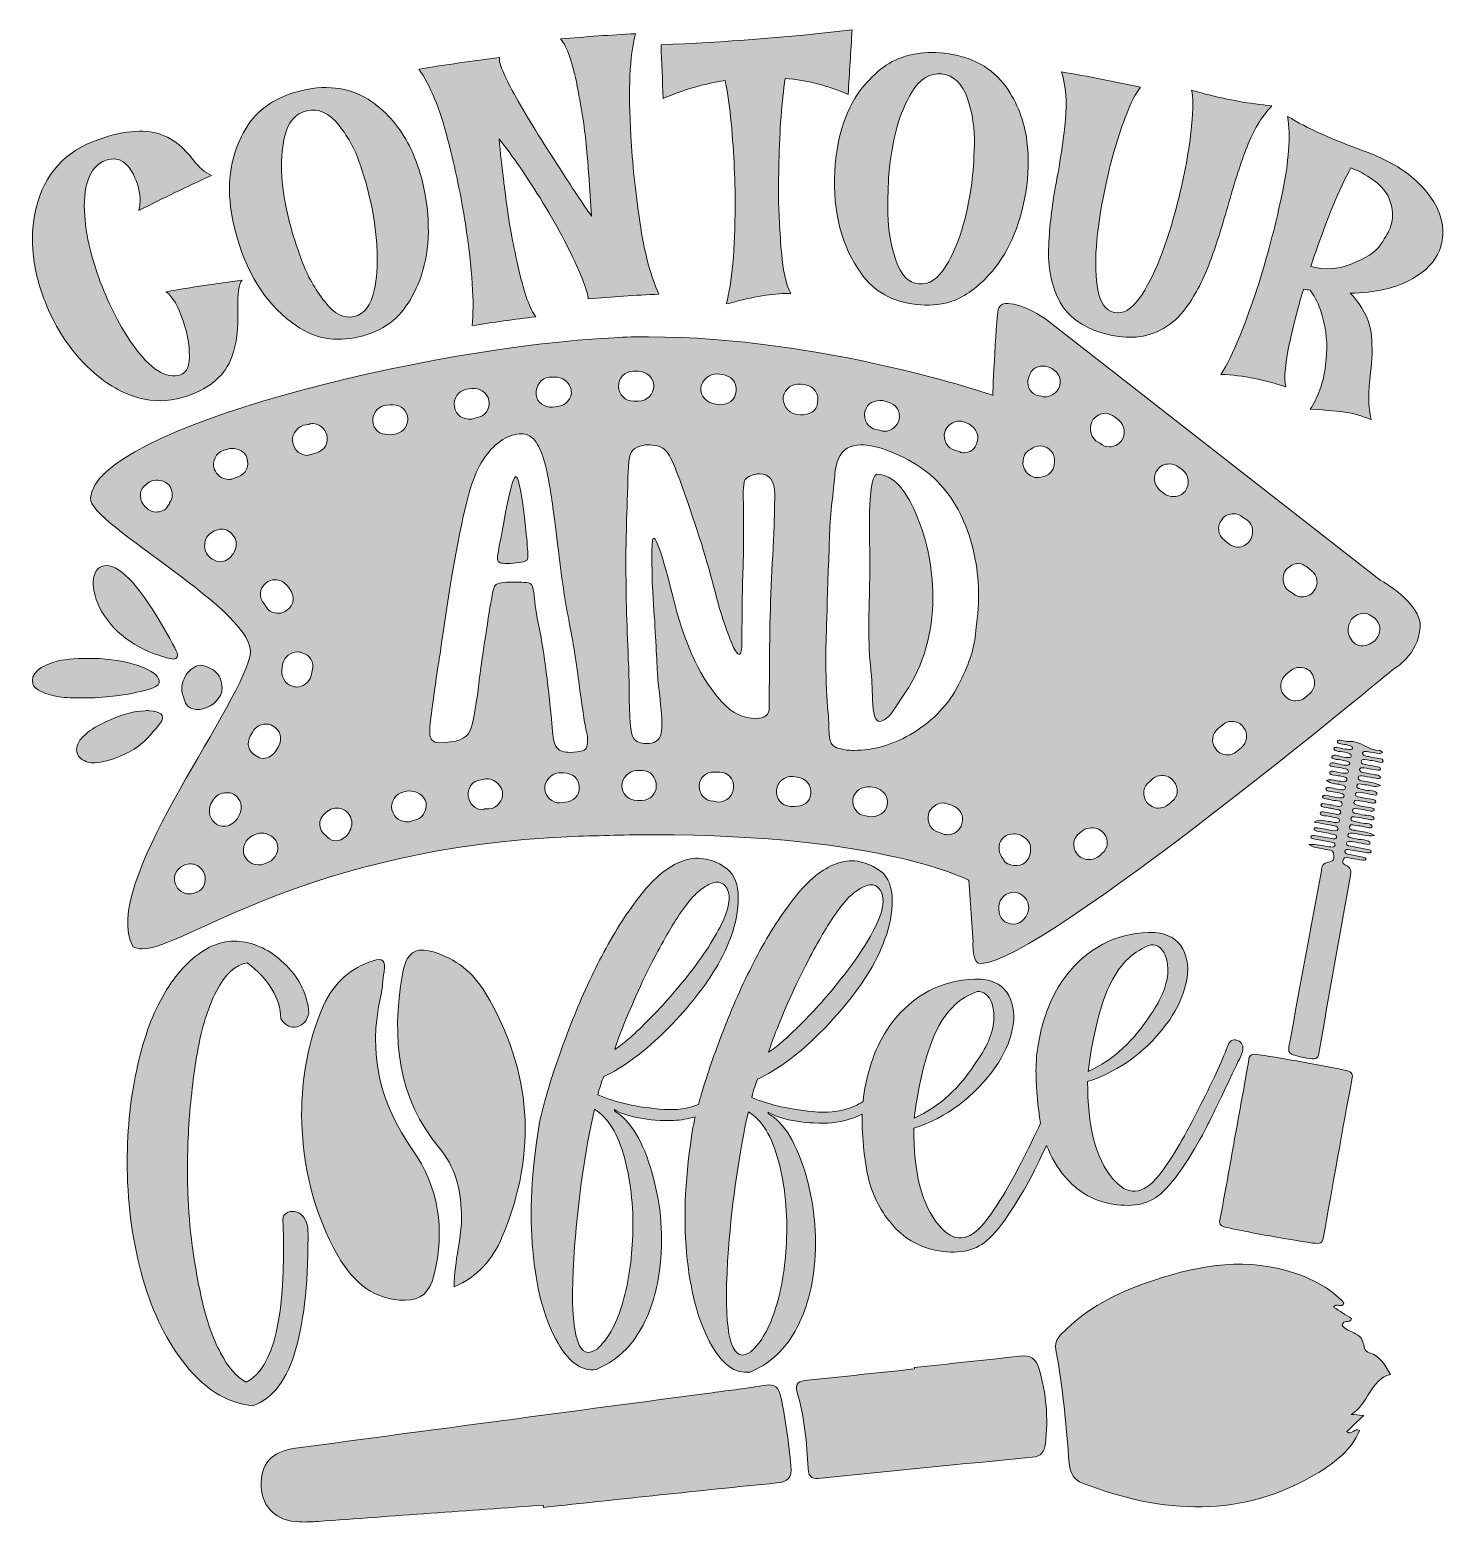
# Model space of a CAD drawing. Header units: inches. Extents: x 125 to 955, y -978 to -102.
import ezdxf

# ---------------------------------------------------------------- set-up
doc = ezdxf.new("R2010")
doc.units = ezdxf.units.IN
doc.header["$MEASUREMENT"] = 0
doc.layers.add('Layer 1', color=7, linetype='Continuous')

# ---------------------------------------------------------------- blocks, each defined once
blk = doc.blocks.new('block 3')
at = {"layer": 'Layer 1', "true_color": 0x030405}
h = blk.add_hatch(color=178, dxfattribs=at)
h.dxf.hatch_style = 2
edge = h.paths.add_edge_path()
edge.add_spline(control_points=[(885.46, -542.64), (888.51, -541.65), (891.12, -542.89), (893.64, -543.15), (895.25, -543.31), (897.06, -543.86), (897.5, -542.43), (897.96, -540.97), (896.18, -540.77), (894.56, -540.27), (892.03, -539.5), (887.08, -539.93), (887.4, -538.04), (887.74, -536.06), (892.23, -538.15), (894.87, -538.3), (896.5, -538.4), (898.32, -538.92), (898.38, -537.35), (898.42, -536.04), (896.71, -535.99), (895.39, -535.6), (892.6, -534.75), (887.01, -534.86), (887.47, -533.29), (888.18, -530.87), (892.86, -533.54), (895.79, -533.6), (897.16, -533.62), (898.83, -534.2), (899.16, -532.95), (899.5, -531.65), (897.75, -531.54), (896.42, -531.13), (893.65, -530.28), (888.07, -530.45), (888.57, -528.81), (889.26, -526.47), (894.02, -529.06), (896.98, -529.17), (898.45, -529.22), (899.9, -529.57), (900.05, -528.27), (900.19, -527.02), (898.7, -526.81), (897.32, -526.35), (894.7, -525.47), (889.73, -526.06), (889.9, -523.82), (890.02, -522.28), (894.81, -524.22), (897.49, -524.39), (898.94, -524.49), (900.55, -524.89), (900.81, -523.67), (901.09, -522.37), (899.27, -522.33), (897.99, -521.88), (895.8, -521.12), (891.47, -521.78), (891.88, -519.5), (892.12, -518.14), (896.26, -520.05), (898.4, -519.85), (905.72, -519.18), (909.91, -525.21), (916.93, -525.06), (917.31, -525.05), (917.95, -525.83), (918.47, -526.25), (917.85, -526.47), (917.22, -526.93), (916.61, -526.86), (914.17, -526.56), (911.73, -526.08), (909.28, -525.7), (907.93, -525.49), (906.86, -525.61), (906.69, -526.59), (906.51, -527.56), (907.45, -528.07), (908.77, -528.38), (909.77, -528.61), (910.86, -528.67), (911.79, -529), (914.23, -529.86), (919.13, -529.24), (918.72, -531.36), (918.38, -533.11), (913.83, -530.95), (911.18, -530.87), (910.59, -530.85), (909.96, -530.66), (909.35, -530.56), (907.64, -530.27), (905.95, -530.04), (905.8, -531.53), (905.68, -532.79), (907.21, -533.09), (908.64, -533.38), (910.46, -533.74), (912.31, -534), (914.12, -534.41), (915.36, -534.69), (917.52, -534.65), (917.13, -535.98), (916.77, -537.2), (914.83, -536.43), (913.52, -536.25), (911.48, -535.97), (909.46, -535.53), (907.42, -535.23), (906.05, -535.03), (905.1, -535.28), (904.92, -536.24), (904.74, -537.25), (905.69, -537.71), (907.03, -537.96), (909.66, -538.48), (912.31, -538.95), (914.94, -539.45), (916, -539.65), (917.19, -540), (917.17, -540.74), (917.15, -541.82), (915.66, -541.59), (914.47, -541.4), (912.23, -541.04), (909.99, -540.59), (907.75, -540.23), (906.16, -539.97), (904.28, -539.47), (904.11, -541.04), (903.94, -542.53), (905.84, -542.71), (907.41, -543.09), (910.45, -543.84), (913.85, -543.75), (917.14, -545.7), (913.87, -546.88), (910.88, -545.4), (908.09, -545.18), (906.25, -545.03), (903.63, -543.86), (903.28, -545.88), (902.97, -547.66), (905.58, -547.47), (907.15, -547.99), (909.97, -548.93), (915.28, -548.25), (915.15, -550.57), (915.06, -552.21), (909.86, -550.16), (906.96, -549.98), (905.27, -549.88), (902.84, -548.85), (902.47, -550.53), (902.02, -552.57), (905.07, -552.24), (906.77, -552.79), (909.48, -553.68), (914.81, -553.29), (914.49, -555.23), (914.17, -557.18), (909.35, -554.92), (906.54, -554.85), (904.77, -554.8), (902.07, -553.32), (901.58, -555.33), (901.09, -557.31), (904.02, -557.16), (905.8, -557.69), (908.55, -558.5), (913.92, -558.39), (913.56, -559.96), (913.12, -561.92), (908.47, -559.71), (905.67, -559.6), (903.85, -559.52), (901.17, -558.22), (900.71, -560.16), (900.24, -562.19), (903.31, -561.84), (904.98, -562.45), (907.95, -563.53), (913.56, -562.61), (913.54, -565.16), (913.54, -566.76), (907.88, -564.66), (904.77, -564.49), (902.97, -564.39), (900.17, -563.03), (899.87, -565.03), (899.58, -567.01), (902.7, -566.6), (904.37, -567.22), (907.1, -568.24), (912.43, -567.31), (912.23, -569.9), (912.11, -571.5), (906.93, -569.36), (904.05, -569.25), (902.26, -569.18), (899.52, -567.71), (899.03, -569.68), (898.45, -571.96), (901.8, -571.64), (903.71, -572.16), (906.67, -572.95), (910.06, -572.82), (913.78, -574.97), (909.18, -575.61), (905.67, -574.26), (902.23, -573.85), (900.45, -573.65), (898.26, -572.94), (898.04, -574.71), (897.85, -576.26), (900.01, -576.19), (901.46, -576.65), (904.88, -577.74), (911.14, -577.07), (911.17, -579.58), (911.19, -581.32), (904.83, -578.91), (901.34, -578.71), (899.64, -578.61), (897.32, -577.68), (897.23, -579.55), (897.16, -581.07), (899.3, -581.11), (900.8, -581.42), (903.43, -581.96), (906.08, -582.37), (908.72, -582.89), (910.07, -583.15), (911.97, -583.35), (911.64, -584.58), (911.39, -585.53), (909.72, -585.08), (908.55, -584.88), (905.49, -584.37), (902.44, -583.81), (899.39, -583.27), (897.82, -582.99), (896.5, -583.01), (896.31, -584.21), (896.13, -585.41), (897.39, -585.87), (898.95, -586.16), (901.58, -586.65), (904.23, -587.11), (906.86, -587.65), (907.85, -587.85), (909.04, -588.23), (908.59, -589.02), (908.42, -589.32), (907.33, -589.53), (906.67, -589.44), (904.43, -589.16), (902.19, -588.68), (899.95, -588.37), (898.26, -588.14), (896.02, -587.25), (895.47, -588.93), (895.12, -589.97), (894.33, -591.15), (896.48, -592.16), (900.25, -593.93), (899.94, -596.01), (899.54, -598.25), (893.31, -633.09), (887.07, -667.93), (881.07, -702.81), (880.53, -706.01), (878.93, -706.57), (873.91, -705.55), (862.54, -703.24), (862.59, -703.42), (863.92, -696.24), (870.15, -662.7), (876.33, -629.14), (882.51, -595.59), (882.93, -593.34), (882.98, -591.17), (887.33, -590.42), (890.88, -589.8), (889.72, -587.02), (889.65, -585.11), (889.59, -583.38), (886.54, -583.57), (884.69, -583.09), (881.92, -582.38), (878.75, -582.46), (875.16, -580.3), (879.91, -579.85), (883.41, -581.1), (886.85, -581.53), (888.49, -581.74), (890.27, -582.16), (890.59, -580.7), (890.94, -579.15), (889.01, -578.99), (887.45, -578.68), (884.61, -578.13), (881.75, -577.66), (878.91, -577.11), (877.73, -576.88), (876.11, -576.61), (876.38, -575.62), (876.63, -574.73), (878.18, -574.94), (879.43, -575.15), (882.48, -575.68), (885.53, -576.23), (888.58, -576.75), (889.85, -576.97), (891.06, -577.05), (891.39, -576.07), (891.78, -574.88), (890.58, -574.4), (889, -574.1), (885.96, -573.51), (882.91, -572.96), (879.89, -572.33), (878.86, -572.11), (877.94, -571.64), (878.29, -570.86), (878.56, -570.25), (879.49, -570.35), (880.28, -570.48), (882.72, -570.88), (885.16, -571.39), (887.61, -571.73), (889.43, -571.99), (892.08, -573.09), (892.3, -570.99), (892.49, -569.25), (890.03, -569.24), (888.35, -568.91), (885.42, -568.32), (882.46, -567.83), (878.22, -567.06), (882.01, -564.95), (885.06, -566.69), (887.76, -566.8), (889.74, -566.89), (892.8, -568.41), (893.12, -566.17), (893.41, -564.16), (890.23, -564.65), (888.57, -564.06), (886.2, -563.2), (881.54, -563.81), (881.83, -561.61), (882.04, -560.08), (886.43, -561.89), (888.93, -562.02), (890.72, -562.11), (893.44, -563.54), (893.96, -561.6), (894.5, -559.59), (891.42, -559.83), (889.68, -559.33), (888.91, -559.1), (888.04, -559.07), (887.26, -558.86), (885.42, -558.35), (882.04, -558.51), (882.28, -556.97), (882.53, -555.26), (885.62, -556.87), (887.43, -556.87), (889.94, -556.87), (894.17, -559.24), (894.64, -556.77), (895.2, -553.81), (890.03, -554.93), (887.63, -553.92), (886.76, -553.56), (885.62, -553.5), (884.62, -553.28), (883.77, -553.09), (883.03, -552.77), (883.12, -552.15), (883.2, -551.56), (883.99, -551.36), (884.83, -551.49), (887.28, -551.84), (889.72, -552.29), (892.16, -552.68), (893.8, -552.94), (895.62, -553.33), (895.8, -551.81), (895.95, -550.54), (894.32, -550.41), (892.96, -549.99), (890.21, -549.14), (884.85, -549.51), (885.18, -547.59), (885.54, -545.54), (890.32, -547.83), (893.13, -547.97), (894.74, -548.05), (896.56, -548.63), (896.66, -547.04), (896.74, -545.8), (895.26, -545.54), (893.84, -545.16), (891.2, -544.45), (888.1, -544.71), (885.46, -542.64)], knot_values=[0, 0, 0, 0, 1, 1, 1, 2, 2, 2, 3, 3, 3, 4, 4, 4, 5, 5, 5, 6, 6, 6, 7, 7, 7, 8, 8, 8, 9, 9, 9, 10, 10, 10, 11, 11, 11, 12, 12, 12, 13, 13, 13, 14, 14, 14, 15, 15, 15, 16, 16, 16, 17, 17, 17, 18, 18, 18, 19, 19, 19, 20, 20, 20, 21, 21, 21, 22, 22, 22, 23, 23, 23, 24, 24, 24, 25, 25, 25, 26, 26, 26, 27, 27, 27, 28, 28, 28, 29, 29, 29, 30, 30, 30, 31, 31, 31, 32, 32, 32, 33, 33, 33, 34, 34, 34, 35, 35, 35, 36, 36, 36, 37, 37, 37, 38, 38, 38, 39, 39, 39, 40, 40, 40, 41, 41, 41, 42, 42, 42, 43, 43, 43, 44, 44, 44, 45, 45, 45, 46, 46, 46, 47, 47, 47, 48, 48, 48, 49, 49, 49, 50, 50, 50, 51, 51, 51, 52, 52, 52, 53, 53, 53, 54, 54, 54, 55, 55, 55, 56, 56, 56, 57, 57, 57, 58, 58, 58, 59, 59, 59, 60, 60, 60, 61, 61, 61, 62, 62, 62, 63, 63, 63, 64, 64, 64, 65, 65, 65, 66, 66, 66, 67, 67, 67, 68, 68, 68, 69, 69, 69, 70, 70, 70, 71, 71, 71, 72, 72, 72, 73, 73, 73, 74, 74, 74, 75, 75, 75, 76, 76, 76, 77, 77, 77, 78, 78, 78, 79, 79, 79, 80, 80, 80, 81, 81, 81, 82, 82, 82, 83, 83, 83, 84, 84, 84, 85, 85, 85, 86, 86, 86, 87, 87, 87, 88, 88, 88, 89, 89, 89, 90, 90, 90, 91, 91, 91, 92, 92, 92, 93, 93, 93, 94, 94, 94, 95, 95, 95, 96, 96, 96, 97, 97, 97, 98, 98, 98, 99, 99, 99, 100, 100, 100, 101, 101, 101, 102, 102, 102, 103, 103, 103, 104, 104, 104, 105, 105, 105, 106, 106, 106, 107, 107, 107, 108, 108, 108, 109, 109, 109, 110, 110, 110, 111, 111, 111, 112, 112, 112, 113, 113, 113, 114, 114, 114, 115, 115, 115, 116, 116, 116, 117, 117, 117, 118, 118, 118, 119, 119, 119, 120, 120, 120, 121, 121, 121, 122, 122, 122, 123, 123, 123, 124, 124, 124, 125, 125, 125, 126, 126, 126, 127, 127, 127, 128, 128, 128, 129, 129, 129, 130, 130, 130, 131, 131, 131, 132, 132, 132, 133, 133, 133, 134, 134, 134, 135, 135, 135, 136, 136, 136, 137, 137, 137, 137], degree=3, periodic=1)
h = blk.add_hatch(color=178, dxfattribs=at)
h.dxf.hatch_style = 2
edge = h.paths.add_edge_path()
edge.add_spline(control_points=[(831.63, -752.9), (834.44, -737.32), (837.34, -721.77), (839.97, -706.16), (840.4, -703.6), (841.59, -702.89), (845.92, -703.57), (862.64, -706.24), (879.27, -709.23), (895.86, -712.58), (900.14, -713.44), (901.06, -714.53), (900.59, -717.08), (894.8, -748.46), (889.13, -779.86), (883.62, -811.29), (883.14, -814.02), (881.8, -814.74), (877.25, -814.05), (860.51, -811.55), (843.88, -808.58), (827.34, -805.01), (823.42, -804.17), (822.47, -803.14), (822.92, -800.74), (825.96, -784.82), (828.76, -768.85), (831.63, -752.9)], knot_values=[0, 0, 0, 0, 1, 1, 1, 2, 2, 2, 3, 3, 3, 4, 4, 4, 5, 5, 5, 6, 6, 6, 7, 7, 7, 8, 8, 8, 9, 9, 9, 9], degree=3, periodic=1)
at = {"layer": 'Layer 1', "lineweight": 0}
for points, knots in [([(885.46, -542.64), (888.51, -541.65), (891.12, -542.89), (893.64, -543.15), (895.25, -543.31), (897.06, -543.86), (897.5, -542.43), (897.96, -540.97), (896.18, -540.77), (894.56, -540.27), (892.03, -539.5), (887.08, -539.93), (887.4, -538.04), (887.74, -536.06), (892.23, -538.15), (894.87, -538.3), (896.5, -538.4), (898.32, -538.92), (898.38, -537.35), (898.42, -536.04), (896.71, -535.99), (895.39, -535.6), (892.6, -534.75), (887.01, -534.86), (887.47, -533.29), (888.18, -530.87), (892.86, -533.54), (895.79, -533.6), (897.16, -533.62), (898.83, -534.2), (899.16, -532.95), (899.5, -531.65), (897.75, -531.54), (896.42, -531.13), (893.65, -530.28), (888.07, -530.45), (888.57, -528.81), (889.26, -526.47), (894.02, -529.06), (896.98, -529.17), (898.45, -529.22), (899.9, -529.57), (900.05, -528.27), (900.19, -527.02), (898.7, -526.81), (897.32, -526.35), (894.7, -525.47), (889.73, -526.06), (889.9, -523.82), (890.02, -522.28), (894.81, -524.22), (897.49, -524.39), (898.94, -524.49), (900.55, -524.89), (900.81, -523.67), (901.09, -522.37), (899.27, -522.33), (897.99, -521.88), (895.8, -521.12), (891.47, -521.78), (891.88, -519.5), (892.12, -518.14), (896.26, -520.05), (898.4, -519.85), (905.72, -519.18), (909.91, -525.21), (916.93, -525.06), (917.31, -525.05), (917.95, -525.83), (918.47, -526.25), (917.85, -526.47), (917.22, -526.93), (916.61, -526.86), (914.17, -526.56), (911.73, -526.08), (909.28, -525.7), (907.93, -525.49), (906.86, -525.61), (906.69, -526.59), (906.51, -527.56), (907.45, -528.07), (908.77, -528.38), (909.77, -528.61), (910.86, -528.67), (911.79, -529), (914.23, -529.86), (919.13, -529.24), (918.72, -531.36), (918.38, -533.11), (913.83, -530.95), (911.18, -530.87), (910.59, -530.85), (909.96, -530.66), (909.35, -530.56), (907.64, -530.27), (905.95, -530.04), (905.8, -531.53), (905.68, -532.79), (907.21, -533.09), (908.64, -533.38), (910.46, -533.74), (912.31, -534), (914.12, -534.41), (915.36, -534.69), (917.52, -534.65), (917.13, -535.98), (916.77, -537.2), (914.83, -536.43), (913.52, -536.25), (911.48, -535.97), (909.46, -535.53), (907.42, -535.23), (906.05, -535.03), (905.1, -535.28), (904.92, -536.24), (904.74, -537.25), (905.69, -537.71), (907.03, -537.96), (909.66, -538.48), (912.31, -538.95), (914.94, -539.45), (916, -539.65), (917.19, -540), (917.17, -540.74), (917.15, -541.82), (915.66, -541.59), (914.47, -541.4), (912.23, -541.04), (909.99, -540.59), (907.75, -540.23), (906.16, -539.97), (904.28, -539.47), (904.11, -541.04), (903.94, -542.53), (905.84, -542.71), (907.41, -543.09), (910.45, -543.84), (913.85, -543.75), (917.14, -545.7), (913.87, -546.88), (910.88, -545.4), (908.09, -545.18), (906.25, -545.03), (903.63, -543.86), (903.28, -545.88), (902.97, -547.66), (905.58, -547.47), (907.15, -547.99), (909.97, -548.93), (915.28, -548.25), (915.15, -550.57), (915.06, -552.21), (909.86, -550.16), (906.96, -549.98), (905.27, -549.88), (902.84, -548.85), (902.47, -550.53), (902.02, -552.57), (905.07, -552.24), (906.77, -552.79), (909.48, -553.68), (914.81, -553.29), (914.49, -555.23), (914.17, -557.18), (909.35, -554.92), (906.54, -554.85), (904.77, -554.8), (902.07, -553.32), (901.58, -555.33), (901.09, -557.31), (904.02, -557.16), (905.8, -557.69), (908.55, -558.5), (913.92, -558.39), (913.56, -559.96), (913.12, -561.92), (908.47, -559.71), (905.67, -559.6), (903.85, -559.52), (901.17, -558.22), (900.71, -560.16), (900.24, -562.19), (903.31, -561.84), (904.98, -562.45), (907.95, -563.53), (913.56, -562.61), (913.54, -565.16), (913.54, -566.76), (907.88, -564.66), (904.77, -564.49), (902.97, -564.39), (900.17, -563.03), (899.87, -565.03), (899.58, -567.01), (902.7, -566.6), (904.37, -567.22), (907.1, -568.24), (912.43, -567.31), (912.23, -569.9), (912.11, -571.5), (906.93, -569.36), (904.05, -569.25), (902.26, -569.18), (899.52, -567.71), (899.03, -569.68), (898.45, -571.96), (901.8, -571.64), (903.71, -572.16), (906.67, -572.95), (910.06, -572.82), (913.78, -574.97), (909.18, -575.61), (905.67, -574.26), (902.23, -573.85), (900.45, -573.65), (898.26, -572.94), (898.04, -574.71), (897.85, -576.26), (900.01, -576.19), (901.46, -576.65), (904.88, -577.74), (911.14, -577.07), (911.17, -579.58), (911.19, -581.32), (904.83, -578.91), (901.34, -578.71), (899.64, -578.61), (897.32, -577.68), (897.23, -579.55), (897.16, -581.07), (899.3, -581.11), (900.8, -581.42), (903.43, -581.96), (906.08, -582.37), (908.72, -582.89), (910.07, -583.15), (911.97, -583.35), (911.64, -584.58), (911.39, -585.53), (909.72, -585.08), (908.55, -584.88), (905.49, -584.37), (902.44, -583.81), (899.39, -583.27), (897.82, -582.99), (896.5, -583.01), (896.31, -584.21), (896.13, -585.41), (897.39, -585.87), (898.95, -586.16), (901.58, -586.65), (904.23, -587.11), (906.86, -587.65), (907.85, -587.85), (909.04, -588.23), (908.59, -589.02), (908.42, -589.32), (907.33, -589.53), (906.67, -589.44), (904.43, -589.16), (902.19, -588.68), (899.95, -588.37), (898.26, -588.14), (896.02, -587.25), (895.47, -588.93), (895.12, -589.97), (894.33, -591.15), (896.48, -592.16), (900.25, -593.93), (899.94, -596.01), (899.54, -598.25), (893.31, -633.09), (887.07, -667.93), (881.07, -702.81), (880.53, -706.01), (878.93, -706.57), (873.91, -705.55), (862.54, -703.24), (862.59, -703.42), (863.92, -696.24), (870.15, -662.7), (876.33, -629.14), (882.51, -595.59), (882.93, -593.34), (882.98, -591.17), (887.33, -590.42), (890.88, -589.8), (889.72, -587.02), (889.65, -585.11), (889.59, -583.38), (886.54, -583.57), (884.69, -583.09), (881.92, -582.38), (878.75, -582.46), (875.16, -580.3), (879.91, -579.85), (883.41, -581.1), (886.85, -581.53), (888.49, -581.74), (890.27, -582.16), (890.59, -580.7), (890.94, -579.15), (889.01, -578.99), (887.45, -578.68), (884.61, -578.13), (881.75, -577.66), (878.91, -577.11), (877.73, -576.88), (876.11, -576.61), (876.38, -575.62), (876.63, -574.73), (878.18, -574.94), (879.43, -575.15), (882.48, -575.68), (885.53, -576.23), (888.58, -576.75), (889.85, -576.97), (891.06, -577.05), (891.39, -576.07), (891.78, -574.88), (890.58, -574.4), (889, -574.1), (885.96, -573.51), (882.91, -572.96), (879.89, -572.33), (878.86, -572.11), (877.94, -571.64), (878.29, -570.86), (878.56, -570.25), (879.49, -570.35), (880.28, -570.48), (882.72, -570.88), (885.16, -571.39), (887.61, -571.73), (889.43, -571.99), (892.08, -573.09), (892.3, -570.99), (892.49, -569.25), (890.03, -569.24), (888.35, -568.91), (885.42, -568.32), (882.46, -567.83), (878.22, -567.06), (882.01, -564.95), (885.06, -566.69), (887.76, -566.8), (889.74, -566.89), (892.8, -568.41), (893.12, -566.17), (893.41, -564.16), (890.23, -564.65), (888.57, -564.06), (886.2, -563.2), (881.54, -563.81), (881.83, -561.61), (882.04, -560.08), (886.43, -561.89), (888.93, -562.02), (890.72, -562.11), (893.44, -563.54), (893.96, -561.6), (894.5, -559.59), (891.42, -559.83), (889.68, -559.33), (888.91, -559.1), (888.04, -559.07), (887.26, -558.86), (885.42, -558.35), (882.04, -558.51), (882.28, -556.97), (882.53, -555.26), (885.62, -556.87), (887.43, -556.87), (889.94, -556.87), (894.17, -559.24), (894.64, -556.77), (895.2, -553.81), (890.03, -554.93), (887.63, -553.92), (886.76, -553.56), (885.62, -553.5), (884.62, -553.28), (883.77, -553.09), (883.03, -552.77), (883.12, -552.15), (883.2, -551.56), (883.99, -551.36), (884.83, -551.49), (887.28, -551.84), (889.72, -552.29), (892.16, -552.68), (893.8, -552.94), (895.62, -553.33), (895.8, -551.81), (895.95, -550.54), (894.32, -550.41), (892.96, -549.99), (890.21, -549.14), (884.85, -549.51), (885.18, -547.59), (885.54, -545.54), (890.32, -547.83), (893.13, -547.97), (894.74, -548.05), (896.56, -548.63), (896.66, -547.04), (896.74, -545.8), (895.26, -545.54), (893.84, -545.16), (891.2, -544.45), (888.1, -544.71), (885.46, -542.64)], [0, 0, 0, 0, 1, 1, 1, 2, 2, 2, 3, 3, 3, 4, 4, 4, 5, 5, 5, 6, 6, 6, 7, 7, 7, 8, 8, 8, 9, 9, 9, 10, 10, 10, 11, 11, 11, 12, 12, 12, 13, 13, 13, 14, 14, 14, 15, 15, 15, 16, 16, 16, 17, 17, 17, 18, 18, 18, 19, 19, 19, 20, 20, 20, 21, 21, 21, 22, 22, 22, 23, 23, 23, 24, 24, 24, 25, 25, 25, 26, 26, 26, 27, 27, 27, 28, 28, 28, 29, 29, 29, 30, 30, 30, 31, 31, 31, 32, 32, 32, 33, 33, 33, 34, 34, 34, 35, 35, 35, 36, 36, 36, 37, 37, 37, 38, 38, 38, 39, 39, 39, 40, 40, 40, 41, 41, 41, 42, 42, 42, 43, 43, 43, 44, 44, 44, 45, 45, 45, 46, 46, 46, 47, 47, 47, 48, 48, 48, 49, 49, 49, 50, 50, 50, 51, 51, 51, 52, 52, 52, 53, 53, 53, 54, 54, 54, 55, 55, 55, 56, 56, 56, 57, 57, 57, 58, 58, 58, 59, 59, 59, 60, 60, 60, 61, 61, 61, 62, 62, 62, 63, 63, 63, 64, 64, 64, 65, 65, 65, 66, 66, 66, 67, 67, 67, 68, 68, 68, 69, 69, 69, 70, 70, 70, 71, 71, 71, 72, 72, 72, 73, 73, 73, 74, 74, 74, 75, 75, 75, 76, 76, 76, 77, 77, 77, 78, 78, 78, 79, 79, 79, 80, 80, 80, 81, 81, 81, 82, 82, 82, 83, 83, 83, 84, 84, 84, 85, 85, 85, 86, 86, 86, 87, 87, 87, 88, 88, 88, 89, 89, 89, 90, 90, 90, 91, 91, 91, 92, 92, 92, 93, 93, 93, 94, 94, 94, 95, 95, 95, 96, 96, 96, 97, 97, 97, 98, 98, 98, 99, 99, 99, 100, 100, 100, 101, 101, 101, 102, 102, 102, 103, 103, 103, 104, 104, 104, 105, 105, 105, 106, 106, 106, 107, 107, 107, 108, 108, 108, 109, 109, 109, 110, 110, 110, 111, 111, 111, 112, 112, 112, 113, 113, 113, 114, 114, 114, 115, 115, 115, 116, 116, 116, 117, 117, 117, 118, 118, 118, 119, 119, 119, 120, 120, 120, 121, 121, 121, 122, 122, 122, 123, 123, 123, 124, 124, 124, 125, 125, 125, 126, 126, 126, 127, 127, 127, 128, 128, 128, 129, 129, 129, 130, 130, 130, 131, 131, 131, 132, 132, 132, 133, 133, 133, 134, 134, 134, 135, 135, 135, 136, 136, 136, 137, 137, 137, 137]), ([(831.63, -752.9), (834.44, -737.32), (837.34, -721.77), (839.97, -706.16), (840.4, -703.6), (841.59, -702.89), (845.92, -703.57), (862.64, -706.24), (879.27, -709.23), (895.86, -712.58), (900.14, -713.44), (901.06, -714.53), (900.59, -717.08), (894.8, -748.46), (889.13, -779.86), (883.62, -811.29), (883.14, -814.02), (881.8, -814.74), (877.25, -814.05), (860.51, -811.55), (843.88, -808.58), (827.34, -805.01), (823.42, -804.17), (822.47, -803.14), (822.92, -800.74), (825.96, -784.82), (828.76, -768.85), (831.63, -752.9)], [0, 0, 0, 0, 1, 1, 1, 2, 2, 2, 3, 3, 3, 4, 4, 4, 5, 5, 5, 6, 6, 6, 7, 7, 7, 8, 8, 8, 9, 9, 9, 9])]:
    blk.add_open_spline(points, degree=3, knots=knots, dxfattribs=at)
blk = doc.blocks.new('block 4')
at = {"layer": 'Layer 1', "true_color": 0x030405}
h = blk.add_hatch(color=178, dxfattribs=at)
h.dxf.hatch_style = 2
edge = h.paths.add_edge_path()
edge.add_spline(control_points=[(897.39, -924.71), (900.5, -927.43), (902.09, -921.89), (904.9, -924.15), (900.04, -935.36), (890.97, -942.56), (881.02, -948.63), (835.99, -976.14), (789.42, -972.96), (742.3, -954.97), (737.53, -953.14), (735.11, -949.48), (734.58, -943.46), (732.61, -921.18), (731.09, -898.8), (726.62, -876.81), (725.41, -870.85), (729.81, -867.64), (733.23, -864.32), (747.71, -850.21), (765.68, -842.05), (784.51, -835.81), (811.93, -826.72), (839.69, -822.16), (868.03, -832.1), (878.56, -835.8), (888.13, -840.96), (895.73, -849.14), (894.62, -852.85), (891.16, -848.6), (889.67, -851.73), (893.2, -853.97), (896.77, -856.24), (900.26, -858.44), (899.3, -861.64), (895.18, -858.39), (894.79, -862.38), (896.35, -864.95), (899.83, -865.62), (902.58, -867.29), (906.33, -869.57), (906.31, -869.47), (907.88, -875.96), (908.13, -876.99), (909.56, -878.18), (910.67, -878.5), (917.28, -880.35), (919.86, -886.06), (923.13, -891.13), (910.9, -894.27), (910.14, -908.96), (899.93, -914.58), (902.05, -914.75), (904.16, -914.93), (907.35, -915.19), (903.57, -918.79), (900.5, -921.73), (897.39, -924.71)], knot_values=[0, 0, 0, 0, 1, 1, 1, 2, 2, 2, 3, 3, 3, 4, 4, 4, 5, 5, 5, 6, 6, 6, 7, 7, 7, 8, 8, 8, 9, 9, 9, 10, 10, 10, 11, 11, 11, 12, 12, 12, 13, 13, 13, 14, 14, 14, 15, 15, 15, 16, 16, 16, 17, 17, 17, 18, 18, 18, 19, 19, 19, 19], degree=3, periodic=1)
h = blk.add_hatch(color=178, dxfattribs=at)
h.dxf.hatch_style = 2
edge = h.paths.add_edge_path()
edge.add_spline(control_points=[(643.62, -887.06), (664.23, -884.87), (684.86, -882.9), (705.42, -880.38), (712.06, -879.56), (715.13, -881.88), (716.92, -888.05), (721.08, -902.39), (722.35, -916.86), (720.57, -931.68), (719.98, -936.58), (718.41, -939.25), (712.8, -939.78), (671.54, -943.68), (630.3, -947.87), (589.07, -952.09), (584.41, -952.57), (581.62, -952.32), (581.34, -946.39), (580.63, -931.36), (579.21, -916.35), (574.96, -901.82), (573.26, -896), (576.23, -895.02), (580.9, -894.55), (601.84, -892.43), (622.78, -890.15), (643.71, -887.93), (643.68, -887.64), (643.65, -887.35), (643.62, -887.06)], knot_values=[0, 0, 0, 0, 1, 1, 1, 2, 2, 2, 3, 3, 3, 4, 4, 4, 5, 5, 5, 6, 6, 6, 7, 7, 7, 8, 8, 8, 9, 9, 9, 10, 10, 10, 10], degree=3, periodic=1)
h = blk.add_hatch(color=178, dxfattribs=at)
h.dxf.hatch_style = 2
edge = h.paths.add_edge_path()
edge.add_spline(control_points=[(425.91, -967.84), (381.91, -971.03), (337.9, -974.23), (293.89, -977.39), (290.23, -977.66), (286.54, -977.84), (282.87, -977.7), (269.41, -977.2), (261.06, -969.42), (260.44, -956.98), (259.79, -943.9), (266.39, -936.34), (280.49, -934.46), (362, -923.56), (443.51, -912.73), (525.02, -901.87), (535.3, -900.5), (545.61, -899.35), (555.81, -897.56), (561.83, -896.51), (564.02, -898.66), (565.28, -904.39), (568.22, -917.82), (569.98, -931.36), (571.23, -945.03), (571.86, -951.9), (569.61, -954.16), (562.7, -954.84), (517.13, -959.37), (471.61, -964.35), (426.07, -969.18), (426.02, -968.73), (425.97, -968.29), (425.91, -967.84)], knot_values=[0, 0, 0, 0, 1, 1, 1, 2, 2, 2, 3, 3, 3, 4, 4, 4, 5, 5, 5, 6, 6, 6, 7, 7, 7, 8, 8, 8, 9, 9, 9, 10, 10, 10, 11, 11, 11, 11], degree=3, periodic=1)
at = {"layer": 'Layer 1', "lineweight": 0}
for points, knots in [([(897.39, -924.71), (900.5, -927.43), (902.09, -921.89), (904.9, -924.15), (900.04, -935.36), (890.97, -942.56), (881.02, -948.63), (835.99, -976.14), (789.42, -972.96), (742.3, -954.97), (737.53, -953.14), (735.11, -949.48), (734.58, -943.46), (732.61, -921.18), (731.09, -898.8), (726.62, -876.81), (725.41, -870.85), (729.81, -867.64), (733.23, -864.32), (747.71, -850.21), (765.68, -842.05), (784.51, -835.81), (811.93, -826.72), (839.69, -822.16), (868.03, -832.1), (878.56, -835.8), (888.13, -840.96), (895.73, -849.14), (894.62, -852.85), (891.16, -848.6), (889.67, -851.73), (893.2, -853.97), (896.77, -856.24), (900.26, -858.44), (899.3, -861.64), (895.18, -858.39), (894.79, -862.38), (896.35, -864.95), (899.83, -865.62), (902.58, -867.29), (906.33, -869.57), (906.31, -869.47), (907.88, -875.96), (908.13, -876.99), (909.56, -878.18), (910.67, -878.5), (917.28, -880.35), (919.86, -886.06), (923.13, -891.13), (910.9, -894.27), (910.14, -908.96), (899.93, -914.58), (902.05, -914.75), (904.16, -914.93), (907.35, -915.19), (903.57, -918.79), (900.5, -921.73), (897.39, -924.71)], [0, 0, 0, 0, 1, 1, 1, 2, 2, 2, 3, 3, 3, 4, 4, 4, 5, 5, 5, 6, 6, 6, 7, 7, 7, 8, 8, 8, 9, 9, 9, 10, 10, 10, 11, 11, 11, 12, 12, 12, 13, 13, 13, 14, 14, 14, 15, 15, 15, 16, 16, 16, 17, 17, 17, 18, 18, 18, 19, 19, 19, 19]), ([(643.62, -887.06), (664.23, -884.87), (684.86, -882.9), (705.42, -880.38), (712.06, -879.56), (715.13, -881.88), (716.92, -888.05), (721.08, -902.39), (722.35, -916.86), (720.57, -931.68), (719.98, -936.58), (718.41, -939.25), (712.8, -939.78), (671.54, -943.68), (630.3, -947.87), (589.07, -952.09), (584.41, -952.57), (581.62, -952.32), (581.34, -946.39), (580.63, -931.36), (579.21, -916.35), (574.96, -901.82), (573.26, -896), (576.23, -895.02), (580.9, -894.55), (601.84, -892.43), (622.78, -890.15), (643.71, -887.93), (643.68, -887.64), (643.65, -887.35), (643.62, -887.06)], [0, 0, 0, 0, 1, 1, 1, 2, 2, 2, 3, 3, 3, 4, 4, 4, 5, 5, 5, 6, 6, 6, 7, 7, 7, 8, 8, 8, 9, 9, 9, 10, 10, 10, 10]), ([(425.91, -967.84), (381.91, -971.03), (337.9, -974.23), (293.89, -977.39), (290.23, -977.66), (286.54, -977.84), (282.87, -977.7), (269.41, -977.2), (261.06, -969.42), (260.44, -956.98), (259.79, -943.9), (266.39, -936.34), (280.49, -934.46), (362, -923.56), (443.51, -912.73), (525.02, -901.87), (535.3, -900.5), (545.61, -899.35), (555.81, -897.56), (561.83, -896.51), (564.02, -898.66), (565.28, -904.39), (568.22, -917.82), (569.98, -931.36), (571.23, -945.03), (571.86, -951.9), (569.61, -954.16), (562.7, -954.84), (517.13, -959.37), (471.61, -964.35), (426.07, -969.18), (426.02, -968.73), (425.97, -968.29), (425.91, -967.84)], [0, 0, 0, 0, 1, 1, 1, 2, 2, 2, 3, 3, 3, 4, 4, 4, 5, 5, 5, 6, 6, 6, 7, 7, 7, 8, 8, 8, 9, 9, 9, 10, 10, 10, 11, 11, 11, 11])]:
    blk.add_open_spline(points, degree=3, knots=knots, dxfattribs=at)
blk = doc.blocks.new('block 5')
at = {"layer": 'Layer 1', "true_color": 0xffffff}
h = blk.add_hatch(color=7, dxfattribs=at)
h.dxf.hatch_style = 2
edge = h.paths.add_edge_path()
edge.add_spline(control_points=[(284.09, -738.67), (284.34, -717.61), (287.7, -695.25), (297.02, -674.62), (303.23, -660.88), (313.25, -652.66), (326.02, -648.52), (331.62, -646.71), (333.65, -648.01), (332.49, -654.97), (331.72, -659.63), (331.73, -664.52), (330.66, -669.06), (322.62, -703.25), (330.36, -732.53), (349.23, -759.36), (364.4, -780.93), (368.58, -805.87), (361.72, -833.09), (359.17, -843.19), (354.01, -847.68), (344.86, -847.68), (327.29, -847.67), (314.71, -837.81), (305.43, -821.42), (291.64, -797.05), (284.49, -770.11), (284.09, -738.67)], knot_values=[0, 0, 0, 0, 1, 1, 1, 2, 2, 2, 3, 3, 3, 4, 4, 4, 5, 5, 5, 6, 6, 6, 7, 7, 7, 8, 8, 8, 9, 9, 9, 9], degree=3, periodic=1)
h = blk.add_hatch(color=7, dxfattribs=at)
h.dxf.hatch_style = 2
edge = h.paths.add_edge_path()
edge.add_spline(control_points=[(373.63, -839.79), (373.68, -823.91), (378.29, -811.04), (377.93, -796.97), (377.54, -781.6), (373.71, -768.86), (364.95, -758.34), (340.68, -729.18), (336.66, -694.49), (343.3, -656.34), (345.5, -643.72), (350.84, -640), (361.47, -643.25), (374.3, -647.16), (384.72, -655.13), (392.09, -667.47), (419.06, -712.67), (422.88, -760.48), (401.9, -810.32), (396.17, -823.94), (387.26, -833.85), (373.63, -839.79)], knot_values=[0, 0, 0, 0, 1, 1, 1, 2, 2, 2, 3, 3, 3, 4, 4, 4, 5, 5, 5, 6, 6, 6, 7, 7, 7, 7], degree=3, periodic=1)
at = {"layer": 'Layer 1', "lineweight": 0}
for points, knots in [([(284.09, -738.67), (284.34, -717.61), (287.7, -695.25), (297.02, -674.62), (303.23, -660.88), (313.25, -652.66), (326.02, -648.52), (331.62, -646.71), (333.65, -648.01), (332.49, -654.97), (331.72, -659.63), (331.73, -664.52), (330.66, -669.06), (322.62, -703.25), (330.36, -732.53), (349.23, -759.36), (364.4, -780.93), (368.58, -805.87), (361.72, -833.09), (359.17, -843.19), (354.01, -847.68), (344.86, -847.68), (327.29, -847.67), (314.71, -837.81), (305.43, -821.42), (291.64, -797.05), (284.49, -770.11), (284.09, -738.67)], [0, 0, 0, 0, 1, 1, 1, 2, 2, 2, 3, 3, 3, 4, 4, 4, 5, 5, 5, 6, 6, 6, 7, 7, 7, 8, 8, 8, 9, 9, 9, 9]), ([(373.63, -839.79), (373.68, -823.91), (378.29, -811.04), (377.93, -796.97), (377.54, -781.6), (373.71, -768.86), (364.95, -758.34), (340.68, -729.18), (336.66, -694.49), (343.3, -656.34), (345.5, -643.72), (350.84, -640), (361.47, -643.25), (374.3, -647.16), (384.72, -655.13), (392.09, -667.47), (419.06, -712.67), (422.88, -760.48), (401.9, -810.32), (396.17, -823.94), (387.26, -833.85), (373.63, -839.79)], [0, 0, 0, 0, 1, 1, 1, 2, 2, 2, 3, 3, 3, 4, 4, 4, 5, 5, 5, 6, 6, 6, 7, 7, 7, 7])]:
    blk.add_open_spline(points, degree=3, knots=knots, dxfattribs=at)
blk = doc.blocks.new('block 6')
at = {"layer": 'Layer 1', "true_color": 0xbe1e2f}
h = blk.add_hatch(color=242, dxfattribs=at)
h.dxf.hatch_style = 2
edge = h.paths.add_edge_path()
edge.add_spline(control_points=[(421.62, -270.59), (409.1, -272.09), (396.59, -273.83), (384.12, -275.81), (385.59, -262.96), (384.35, -242.98), (380.2, -215.89), (377.82, -200.43), (374.4, -183.86), (369.81, -166.19), (365.23, -148.54), (359.62, -134.9), (352.92, -125.33), (368.66, -122.72), (384.45, -120.45), (400.27, -118.52), (400.14, -119), (400.12, -119.59), (400.21, -120.28), (400.68, -124.2), (404.45, -132.12), (411.24, -144.11), (418.02, -156.12), (426.99, -170.32), (437.77, -186.87), (443.32, -195.53), (448.79, -203.75), (454.2, -211.55), (453.83, -203.81), (453.3, -195.7), (452.62, -187.21), (452.51, -185.89), (452.06, -180.51), (451.25, -171.06), (450.45, -161.61), (448.69, -149.73), (445.89, -135.43), (443.08, -121.14), (439.81, -111.86), (436.1, -107.6), (450.73, -106.29), (465.38, -105.27), (480.04, -104.53), (476.62, -117.27), (475.77, -137.29), (477.3, -164.57), (478.17, -180.19), (479.98, -196.98), (482.6, -214.94), (485.22, -232.91), (488.99, -247.03), (493.82, -257.36), (479.99, -257.97), (466.17, -258.87), (452.37, -260.07), (452, -255.9), (448.67, -246.97), (442.04, -233.36), (435.4, -219.76), (427, -205), (416.56, -189.21), (411.13, -181.03), (405.61, -173.35), (400, -166.19), (400.68, -174.22), (401.59, -182.65), (402.72, -191.48), (402.89, -192.79), (403.6, -198.16), (404.86, -207.6), (406.11, -217.04), (408.4, -228.87), (411.63, -243.09), (414.87, -257.31), (418.19, -266.48), (421.62, -270.59)], knot_values=[0, 0, 0, 0, 1, 1, 1, 2, 2, 2, 3, 3, 3, 4, 4, 4, 5, 5, 5, 6, 6, 6, 7, 7, 7, 8, 8, 8, 9, 9, 9, 10, 10, 10, 11, 11, 11, 12, 12, 12, 13, 13, 13, 14, 14, 14, 15, 15, 15, 16, 16, 16, 17, 17, 17, 18, 18, 18, 19, 19, 19, 20, 20, 20, 21, 21, 21, 22, 22, 22, 23, 23, 23, 24, 24, 24, 25, 25, 25, 25], degree=3, periodic=1)
h = blk.add_hatch(color=242, dxfattribs=at)
h.dxf.hatch_style = 2
edge = h.paths.add_edge_path()
edge.add_spline(control_points=[(533.34, -263.03), (536.68, -250.71), (538.47, -231.4), (538.52, -205.07), (538.54, -188.97), (537.69, -171.74), (535.83, -153.39), (535.03, -145.57), (533.95, -138.41), (532.58, -131.91), (520.21, -133.9), (508.05, -137.45), (496.24, -142.54), (495.84, -132.01), (495.45, -121.49), (495.06, -110.97), (532.16, -109.59), (569.23, -106.66), (607.14, -102.25), (606.36, -114.89), (605.58, -127.52), (604.8, -140.16), (593.14, -135.02), (580.77, -131.85), (567.86, -130.71), (565.86, -144.44), (564.66, -160.83), (564.17, -179.87), (564.14, -181.03), (564.07, -186.13), (563.96, -195.15), (563.86, -204.17), (564.36, -215.59), (565.41, -229.4), (566.45, -243.22), (568.35, -252.41), (571.13, -257), (562.71, -256.71), (551.49, -258.28), (537.72, -261.98), (536.3, -262.37), (534.83, -262.72), (533.34, -263.03)], knot_values=[0, 0, 0, 0, 1, 1, 1, 2, 2, 2, 3, 3, 3, 4, 4, 4, 5, 5, 5, 6, 6, 6, 7, 7, 7, 8, 8, 8, 9, 9, 9, 10, 10, 10, 11, 11, 11, 12, 12, 12, 13, 13, 13, 14, 14, 14, 14], degree=3, periodic=1)
h = blk.add_hatch(color=242, dxfattribs=at)
h.dxf.hatch_style = 2
edge = h.paths.add_edge_path()
edge.add_spline(control_points=[(644.84, -263.42), (630.92, -261.88), (620.3, -255.96), (612.6, -245.35), (601.12, -229.5), (595.63, -209.51), (597, -185.07), (598.18, -164.21), (603.69, -147.5), (614, -135.18), (618.41, -129.98), (622.8, -125.92), (627.13, -123.01), (636.45, -116.93), (647.89, -114.54), (661.2, -116.01), (677.33, -117.81), (689.55, -124.53), (697.5, -135.78), (704.11, -145.04), (708.14, -155.64), (709.71, -167.5), (710.97, -177.35), (710.71, -187.36), (709.02, -197.52), (705.58, -218.22), (698.22, -234.32), (687.46, -246.07), (679.76, -254.37), (672.05, -259.68), (664.17, -262.01), (658.22, -263.73), (651.8, -264.19), (644.84, -263.42)], knot_values=[0, 0, 0, 0, 1, 1, 1, 2, 2, 2, 3, 3, 3, 4, 4, 4, 5, 5, 5, 6, 6, 6, 7, 7, 7, 8, 8, 8, 9, 9, 9, 10, 10, 10, 11, 11, 11, 11], degree=3, periodic=1)
edge = h.paths.add_edge_path()
edge.add_spline(control_points=[(646.18, -251.3), (652.27, -251.97), (657.62, -248.42), (662.4, -240.59), (669.47, -228.84), (674.54, -212.74), (677.31, -192.17), (678.11, -186.26), (678.65, -178.72), (678.9, -169.53), (679.15, -160.35), (677.83, -151.35), (674.83, -142.54), (671.83, -133.73), (666.79, -128.9), (659.85, -128.13), (652.91, -127.36), (646.96, -130.97), (642.16, -138.91), (634.89, -150.74), (630.54, -166.74), (628.79, -186.79), (628.23, -193.11), (628.04, -200.96), (628.18, -210.34), (628.31, -219.72), (629.9, -228.72), (632.83, -237.37), (635.77, -246.01), (640.18, -250.63), (646.18, -251.3)], knot_values=[0, 0, 0, 0, 1, 1, 1, 2, 2, 2, 3, 3, 3, 4, 4, 4, 5, 5, 5, 6, 6, 6, 7, 7, 7, 8, 8, 8, 9, 9, 9, 10, 10, 10, 10], degree=3, periodic=1)
h = blk.add_hatch(color=242, dxfattribs=at)
h.dxf.hatch_style = 2
edge = h.paths.add_edge_path()
edge.add_spline(control_points=[(758.93, -281.3), (752.76, -279.86), (747.96, -278.25), (744.51, -276.39), (737.51, -272.74), (732.44, -268.05), (729.3, -262.22), (724.14, -252.84), (721.82, -241.71), (722.5, -228.76), (723.04, -217.52), (724.37, -205.88), (726.56, -193.85), (726.9, -192.02), (727.23, -190.19), (727.56, -188.36), (729.81, -176.02), (731.42, -164.85), (732.37, -154.83), (733.31, -144.81), (732.58, -135.49), (730.08, -126.88), (745.58, -129.58), (761.04, -132.6), (776.45, -135.96), (773.83, -138.88), (770.73, -144.98), (767.19, -154.28), (762.47, -166.89), (758.63, -180.53), (755.56, -195.15), (750.12, -221.07), (748.82, -240.92), (751.34, -254.7), (752.67, -262.45), (755.83, -266.87), (760.89, -268.04), (766.02, -269.23), (770.93, -266.47), (775.71, -259.75), (784.1, -247.86), (791.75, -229), (798.33, -203.03), (802.25, -187.57), (804.96, -172.76), (806.35, -158.58), (807.4, -148.39), (807.37, -141.4), (806.3, -137.63), (809.4, -138.55), (812.57, -139.42), (815.8, -140.24), (827.99, -143.34), (840.48, -145.54), (853.36, -146.87), (847.3, -153.41), (842.5, -161.41), (838.89, -170.8), (835.28, -180.2), (831.75, -191.09), (828.26, -203.46), (824.6, -216.43), (821.12, -227.47), (817.84, -236.61), (814.17, -246.84), (809.7, -255.75), (804.52, -263.4), (796.93, -274.41), (787.38, -280.62), (775.79, -282.26), (770.71, -282.99), (765.11, -282.66), (758.93, -281.3)], knot_values=[0, 0, 0, 0, 1, 1, 1, 2, 2, 2, 3, 3, 3, 4, 4, 4, 5, 5, 5, 6, 6, 6, 7, 7, 7, 8, 8, 8, 9, 9, 9, 10, 10, 10, 11, 11, 11, 12, 12, 12, 13, 13, 13, 14, 14, 14, 15, 15, 15, 16, 16, 16, 17, 17, 17, 18, 18, 18, 19, 19, 19, 20, 20, 20, 21, 21, 21, 22, 22, 22, 23, 23, 23, 24, 24, 24, 24], degree=3, periodic=1)
h = blk.add_hatch(color=242, dxfattribs=at)
h.dxf.hatch_style = 2
edge = h.paths.add_edge_path()
edge.add_spline(control_points=[(317.68, -282.34), (303.97, -285.5), (291.92, -283.44), (281.08, -275.99), (264.91, -264.85), (253.06, -247.82), (246.28, -224.29), (240.49, -204.21), (240.2, -186.62), (245.94, -171.56), (248.41, -165.18), (251.24, -159.9), (254.4, -155.71), (261.25, -146.88), (271.33, -140.82), (284.43, -137.8), (300.33, -134.15), (314.11, -136.45), (325.35, -144.45), (334.66, -151), (341.98, -159.68), (347.37, -170.36), (351.82, -179.24), (354.87, -188.77), (356.63, -198.92), (360.22, -219.6), (358.59, -237.22), (352.3, -251.86), (347.76, -262.25), (342.22, -269.81), (335.53, -274.61), (330.47, -278.21), (324.53, -280.76), (317.68, -282.34)], knot_values=[0, 0, 0, 0, 1, 1, 1, 2, 2, 2, 3, 3, 3, 4, 4, 4, 5, 5, 5, 6, 6, 6, 7, 7, 7, 8, 8, 8, 9, 9, 9, 10, 10, 10, 11, 11, 11, 11], degree=3, periodic=1)
edge = h.paths.add_edge_path()
edge.add_spline(control_points=[(314.95, -270.46), (320.94, -269.08), (324.84, -263.95), (326.77, -254.98), (329.58, -241.55), (329.06, -224.68), (324.89, -204.35), (323.69, -198.51), (321.71, -191.21), (318.91, -182.46), (316.11, -173.71), (311.88, -165.65), (306.13, -158.33), (300.37, -151.01), (294.01, -148.12), (287.17, -149.69), (280.33, -151.26), (275.88, -156.64), (273.94, -165.73), (270.96, -179.3), (272.11, -195.84), (277.09, -215.34), (278.65, -221.5), (281.07, -228.97), (284.3, -237.78), (287.53, -246.59), (292.02, -254.55), (297.67, -261.73), (303.32, -268.92), (309.03, -271.82), (314.95, -270.46)], knot_values=[0, 0, 0, 0, 1, 1, 1, 2, 2, 2, 3, 3, 3, 4, 4, 4, 5, 5, 5, 6, 6, 6, 7, 7, 7, 8, 8, 8, 9, 9, 9, 10, 10, 10, 10], degree=3, periodic=1)
h = blk.add_hatch(color=242, dxfattribs=at)
h.dxf.hatch_style = 2
edge = h.paths.add_edge_path()
edge.add_spline(control_points=[(876.03, -324.79), (878.31, -321.18), (880.2, -317.42), (881.66, -313.5), (883.72, -307.99), (885.05, -300.96), (885.56, -292.4), (886.07, -283.84), (884.89, -275.24), (881.93, -266.62), (880.19, -261.65), (878.16, -257.78), (875.86, -255.02), (874.57, -254.82), (873.28, -254.62), (872, -254.43), (869.54, -262.42), (867.01, -272.19), (864.36, -283.73), (861.29, -297.25), (860.36, -306.59), (861.61, -311.79), (849.51, -307.54), (836.77, -305.05), (823.57, -304.39), (830.54, -293.41), (838.32, -274.6), (846.71, -247.86), (851.48, -232.64), (855.83, -215.94), (859.62, -197.74), (863.41, -179.54), (864.48, -164.63), (862.73, -153.03), (874.19, -160.04), (888.96, -166.6), (907.09, -173.16), (919.46, -177.64), (929.32, -183.16), (936.6, -189.5), (944.75, -196.68), (949.94, -204), (952.25, -211.33), (954.56, -218.65), (954.37, -225.43), (951.79, -231.66), (949.01, -238.39), (943.79, -243.84), (936.25, -248.14), (926.46, -253.79), (914.18, -256.56), (899.41, -256.79), (900.62, -257.98), (901.7, -259.16), (902.63, -260.34), (908.19, -267.31), (911.25, -274.43), (911.88, -281.62), (912.51, -288.82), (912.35, -296.02), (911.42, -303.24), (909.89, -314.64), (909.97, -323.87), (911.69, -330.95), (906.29, -328.71), (901.08, -327.24), (896.06, -326.5), (893.36, -326.11), (886.65, -325.45), (876.03, -324.79)], knot_values=[0, 0, 0, 0, 1, 1, 1, 2, 2, 2, 3, 3, 3, 4, 4, 4, 5, 5, 5, 6, 6, 6, 7, 7, 7, 8, 8, 8, 9, 9, 9, 10, 10, 10, 11, 11, 11, 12, 12, 12, 13, 13, 13, 14, 14, 14, 15, 15, 15, 16, 16, 16, 17, 17, 17, 18, 18, 18, 19, 19, 19, 20, 20, 20, 21, 21, 21, 22, 22, 22, 23, 23, 23, 23], degree=3, periodic=1)
edge = h.paths.add_edge_path()
edge.add_spline(control_points=[(876.25, -241.15), (884.25, -243.15), (891.92, -242.75), (899.36, -239.94), (908.43, -236.49), (914.5, -232.59), (917.44, -228.07), (920.38, -223.55), (922.19, -220.43), (922.85, -218.69), (925.02, -212.97), (924.79, -206.99), (922.05, -200.77), (919.02, -194.03), (911.61, -188.07), (899.81, -183.18), (893.04, -195.5), (885.8, -213.16), (877.98, -236.1), (877.4, -237.78), (876.83, -239.47), (876.25, -241.15)], knot_values=[0, 0, 0, 0, 1, 1, 1, 2, 2, 2, 3, 3, 3, 4, 4, 4, 5, 5, 5, 6, 6, 6, 7, 7, 7, 7], degree=3, periodic=1)
h = blk.add_hatch(color=242, dxfattribs=at)
h.dxf.hatch_style = 2
edge = h.paths.add_edge_path()
edge.add_spline(control_points=[(217.4, -316.9), (208.54, -319.98), (200.11, -320.67), (191.95, -318.95), (182.4, -317), (173.41, -312.59), (164.92, -305.64), (152.01, -295.22), (141.64, -281.27), (134.26, -263.46), (130.43, -254.23), (127.9, -244.74), (126.74, -234.96), (125.59, -225.19), (126.08, -215.76), (128.31, -206.72), (132.97, -187.04), (145.43, -173.35), (165.09, -166.51), (180.86, -161.03), (193.59, -160.36), (202.97, -164.16), (209.39, -166.79), (215.26, -171.61), (220.56, -178.58), (223.98, -183.06), (227.55, -186.08), (231.27, -187.65), (216.87, -194.23), (202.63, -201.12), (188.56, -208.3), (189.94, -203.75), (189.69, -198.6), (187.78, -192.88), (183.71, -180.69), (177.56, -175.95), (169.36, -178.79), (164.31, -180.55), (160.78, -184.4), (158.82, -190.3), (156.85, -196.19), (156.19, -203.25), (156.83, -211.43), (157.74, -223.48), (160.86, -236.34), (166.01, -250.03), (171.47, -264.53), (177.82, -276.73), (184.91, -286.74), (195.5, -301.56), (204.78, -307.52), (213.12, -304.61), (216.04, -303.6), (217.68, -300.91), (218.09, -296.52), (218.72, -289.76), (217.6, -281.94), (214.62, -273.05), (211.82, -264.68), (208.53, -258.96), (204.71, -255.92), (219.56, -253.3), (234.39, -251.02), (249.19, -249.08), (247.22, -251.68), (246.38, -257.3), (246.71, -265.93), (247.13, -277.2), (245.96, -286.57), (243.21, -294.07), (239.32, -304.78), (230.78, -312.25), (217.4, -316.9)], knot_values=[0, 0, 0, 0, 1, 1, 1, 2, 2, 2, 3, 3, 3, 4, 4, 4, 5, 5, 5, 6, 6, 6, 7, 7, 7, 8, 8, 8, 9, 9, 9, 10, 10, 10, 11, 11, 11, 12, 12, 12, 13, 13, 13, 14, 14, 14, 15, 15, 15, 16, 16, 16, 17, 17, 17, 18, 18, 18, 19, 19, 19, 20, 20, 20, 21, 21, 21, 22, 22, 22, 23, 23, 23, 24, 24, 24, 24], degree=3, periodic=1)
at = {"layer": 'Layer 1', "lineweight": 0}
for points, knots in [([(421.62, -270.59), (409.1, -272.09), (396.59, -273.83), (384.12, -275.81), (385.59, -262.96), (384.35, -242.98), (380.2, -215.89), (377.82, -200.43), (374.4, -183.86), (369.81, -166.19), (365.23, -148.54), (359.62, -134.9), (352.92, -125.33), (368.66, -122.72), (384.45, -120.45), (400.27, -118.52), (400.14, -119), (400.12, -119.59), (400.21, -120.28), (400.68, -124.2), (404.45, -132.12), (411.24, -144.11), (418.02, -156.12), (426.99, -170.32), (437.77, -186.87), (443.32, -195.53), (448.79, -203.75), (454.2, -211.55), (453.83, -203.81), (453.3, -195.7), (452.62, -187.21), (452.51, -185.89), (452.06, -180.51), (451.25, -171.06), (450.45, -161.61), (448.69, -149.73), (445.89, -135.43), (443.08, -121.14), (439.81, -111.86), (436.1, -107.6), (450.73, -106.29), (465.38, -105.27), (480.04, -104.53), (476.62, -117.27), (475.77, -137.29), (477.3, -164.57), (478.17, -180.19), (479.98, -196.98), (482.6, -214.94), (485.22, -232.91), (488.99, -247.03), (493.82, -257.36), (479.99, -257.97), (466.17, -258.87), (452.37, -260.07), (452, -255.9), (448.67, -246.97), (442.04, -233.36), (435.4, -219.76), (427, -205), (416.56, -189.21), (411.13, -181.03), (405.61, -173.35), (400, -166.19), (400.68, -174.22), (401.59, -182.65), (402.72, -191.48), (402.89, -192.79), (403.6, -198.16), (404.86, -207.6), (406.11, -217.04), (408.4, -228.87), (411.63, -243.09), (414.87, -257.31), (418.19, -266.48), (421.62, -270.59)], [0, 0, 0, 0, 1, 1, 1, 2, 2, 2, 3, 3, 3, 4, 4, 4, 5, 5, 5, 6, 6, 6, 7, 7, 7, 8, 8, 8, 9, 9, 9, 10, 10, 10, 11, 11, 11, 12, 12, 12, 13, 13, 13, 14, 14, 14, 15, 15, 15, 16, 16, 16, 17, 17, 17, 18, 18, 18, 19, 19, 19, 20, 20, 20, 21, 21, 21, 22, 22, 22, 23, 23, 23, 24, 24, 24, 25, 25, 25, 25]), ([(533.34, -263.03), (536.68, -250.71), (538.47, -231.4), (538.52, -205.07), (538.54, -188.97), (537.69, -171.74), (535.83, -153.39), (535.03, -145.57), (533.95, -138.41), (532.58, -131.91), (520.21, -133.9), (508.05, -137.45), (496.24, -142.54), (495.84, -132.01), (495.45, -121.49), (495.06, -110.97), (532.16, -109.59), (569.23, -106.66), (607.14, -102.25), (606.36, -114.89), (605.58, -127.52), (604.8, -140.16), (593.14, -135.02), (580.77, -131.85), (567.86, -130.71), (565.86, -144.44), (564.66, -160.83), (564.17, -179.87), (564.14, -181.03), (564.07, -186.13), (563.96, -195.15), (563.86, -204.17), (564.36, -215.59), (565.41, -229.4), (566.45, -243.22), (568.35, -252.41), (571.13, -257), (562.71, -256.71), (551.49, -258.28), (537.72, -261.98), (536.3, -262.37), (534.83, -262.72), (533.34, -263.03)], [0, 0, 0, 0, 1, 1, 1, 2, 2, 2, 3, 3, 3, 4, 4, 4, 5, 5, 5, 6, 6, 6, 7, 7, 7, 8, 8, 8, 9, 9, 9, 10, 10, 10, 11, 11, 11, 12, 12, 12, 13, 13, 13, 14, 14, 14, 14]), ([(644.84, -263.42), (630.92, -261.88), (620.3, -255.96), (612.6, -245.35), (601.12, -229.5), (595.63, -209.51), (597, -185.07), (598.18, -164.21), (603.69, -147.5), (614, -135.18), (618.41, -129.98), (622.8, -125.92), (627.13, -123.01), (636.45, -116.93), (647.89, -114.54), (661.2, -116.01), (677.33, -117.81), (689.55, -124.53), (697.5, -135.78), (704.11, -145.04), (708.14, -155.64), (709.71, -167.5), (710.97, -177.35), (710.71, -187.36), (709.02, -197.52), (705.58, -218.22), (698.22, -234.32), (687.46, -246.07), (679.76, -254.37), (672.05, -259.68), (664.17, -262.01), (658.22, -263.73), (651.8, -264.19), (644.84, -263.42)], [0, 0, 0, 0, 1, 1, 1, 2, 2, 2, 3, 3, 3, 4, 4, 4, 5, 5, 5, 6, 6, 6, 7, 7, 7, 8, 8, 8, 9, 9, 9, 10, 10, 10, 11, 11, 11, 11]), ([(646.18, -251.3), (652.27, -251.97), (657.62, -248.42), (662.4, -240.59), (669.47, -228.84), (674.54, -212.74), (677.31, -192.17), (678.11, -186.26), (678.65, -178.72), (678.9, -169.53), (679.15, -160.35), (677.83, -151.35), (674.83, -142.54), (671.83, -133.73), (666.79, -128.9), (659.85, -128.13), (652.91, -127.36), (646.96, -130.97), (642.16, -138.91), (634.89, -150.74), (630.54, -166.74), (628.79, -186.79), (628.23, -193.11), (628.04, -200.96), (628.18, -210.34), (628.31, -219.72), (629.9, -228.72), (632.83, -237.37), (635.77, -246.01), (640.18, -250.63), (646.18, -251.3)], [0, 0, 0, 0, 1, 1, 1, 2, 2, 2, 3, 3, 3, 4, 4, 4, 5, 5, 5, 6, 6, 6, 7, 7, 7, 8, 8, 8, 9, 9, 9, 10, 10, 10, 10]), ([(758.93, -281.3), (752.76, -279.86), (747.96, -278.25), (744.51, -276.39), (737.51, -272.74), (732.44, -268.05), (729.3, -262.22), (724.14, -252.84), (721.82, -241.71), (722.5, -228.76), (723.04, -217.52), (724.37, -205.88), (726.56, -193.85), (726.9, -192.02), (727.23, -190.19), (727.56, -188.36), (729.81, -176.02), (731.42, -164.85), (732.37, -154.83), (733.31, -144.81), (732.58, -135.49), (730.08, -126.88), (745.58, -129.58), (761.04, -132.6), (776.45, -135.96), (773.83, -138.88), (770.73, -144.98), (767.19, -154.28), (762.47, -166.89), (758.63, -180.53), (755.56, -195.15), (750.12, -221.07), (748.82, -240.92), (751.34, -254.7), (752.67, -262.45), (755.83, -266.87), (760.89, -268.04), (766.02, -269.23), (770.93, -266.47), (775.71, -259.75), (784.1, -247.86), (791.75, -229), (798.33, -203.03), (802.25, -187.57), (804.96, -172.76), (806.35, -158.58), (807.4, -148.39), (807.37, -141.4), (806.3, -137.63), (809.4, -138.55), (812.57, -139.42), (815.8, -140.24), (827.99, -143.34), (840.48, -145.54), (853.36, -146.87), (847.3, -153.41), (842.5, -161.41), (838.89, -170.8), (835.28, -180.2), (831.75, -191.09), (828.26, -203.46), (824.6, -216.43), (821.12, -227.47), (817.84, -236.61), (814.17, -246.84), (809.7, -255.75), (804.52, -263.4), (796.93, -274.41), (787.38, -280.62), (775.79, -282.26), (770.71, -282.99), (765.11, -282.66), (758.93, -281.3)], [0, 0, 0, 0, 1, 1, 1, 2, 2, 2, 3, 3, 3, 4, 4, 4, 5, 5, 5, 6, 6, 6, 7, 7, 7, 8, 8, 8, 9, 9, 9, 10, 10, 10, 11, 11, 11, 12, 12, 12, 13, 13, 13, 14, 14, 14, 15, 15, 15, 16, 16, 16, 17, 17, 17, 18, 18, 18, 19, 19, 19, 20, 20, 20, 21, 21, 21, 22, 22, 22, 23, 23, 23, 24, 24, 24, 24]), ([(317.68, -282.34), (303.97, -285.5), (291.92, -283.44), (281.08, -275.99), (264.91, -264.85), (253.06, -247.82), (246.28, -224.29), (240.49, -204.21), (240.2, -186.62), (245.94, -171.56), (248.41, -165.18), (251.24, -159.9), (254.4, -155.71), (261.25, -146.88), (271.33, -140.82), (284.43, -137.8), (300.33, -134.15), (314.11, -136.45), (325.35, -144.45), (334.66, -151), (341.98, -159.68), (347.37, -170.36), (351.82, -179.24), (354.87, -188.77), (356.63, -198.92), (360.22, -219.6), (358.59, -237.22), (352.3, -251.86), (347.76, -262.25), (342.22, -269.81), (335.53, -274.61), (330.47, -278.21), (324.53, -280.76), (317.68, -282.34)], [0, 0, 0, 0, 1, 1, 1, 2, 2, 2, 3, 3, 3, 4, 4, 4, 5, 5, 5, 6, 6, 6, 7, 7, 7, 8, 8, 8, 9, 9, 9, 10, 10, 10, 11, 11, 11, 11]), ([(314.95, -270.46), (320.94, -269.08), (324.84, -263.95), (326.77, -254.98), (329.58, -241.55), (329.06, -224.68), (324.89, -204.35), (323.69, -198.51), (321.71, -191.21), (318.91, -182.46), (316.11, -173.71), (311.88, -165.65), (306.13, -158.33), (300.37, -151.01), (294.01, -148.12), (287.17, -149.69), (280.33, -151.26), (275.88, -156.64), (273.94, -165.73), (270.96, -179.3), (272.11, -195.84), (277.09, -215.34), (278.65, -221.5), (281.07, -228.97), (284.3, -237.78), (287.53, -246.59), (292.02, -254.55), (297.67, -261.73), (303.32, -268.92), (309.03, -271.82), (314.95, -270.46)], [0, 0, 0, 0, 1, 1, 1, 2, 2, 2, 3, 3, 3, 4, 4, 4, 5, 5, 5, 6, 6, 6, 7, 7, 7, 8, 8, 8, 9, 9, 9, 10, 10, 10, 10]), ([(876.03, -324.79), (878.31, -321.18), (880.2, -317.42), (881.66, -313.5), (883.72, -307.99), (885.05, -300.96), (885.56, -292.4), (886.07, -283.84), (884.89, -275.24), (881.93, -266.62), (880.19, -261.65), (878.16, -257.78), (875.86, -255.02), (874.57, -254.82), (873.28, -254.62), (872, -254.43), (869.54, -262.42), (867.01, -272.19), (864.36, -283.73), (861.29, -297.25), (860.36, -306.59), (861.61, -311.79), (849.51, -307.54), (836.77, -305.05), (823.57, -304.39), (830.54, -293.41), (838.32, -274.6), (846.71, -247.86), (851.48, -232.64), (855.83, -215.94), (859.62, -197.74), (863.41, -179.54), (864.48, -164.63), (862.73, -153.03), (874.19, -160.04), (888.96, -166.6), (907.09, -173.16), (919.46, -177.64), (929.32, -183.16), (936.6, -189.5), (944.75, -196.68), (949.94, -204), (952.25, -211.33), (954.56, -218.65), (954.37, -225.43), (951.79, -231.66), (949.01, -238.39), (943.79, -243.84), (936.25, -248.14), (926.46, -253.79), (914.18, -256.56), (899.41, -256.79), (900.62, -257.98), (901.7, -259.16), (902.63, -260.34), (908.19, -267.31), (911.25, -274.43), (911.88, -281.62), (912.51, -288.82), (912.35, -296.02), (911.42, -303.24), (909.89, -314.64), (909.97, -323.87), (911.69, -330.95), (906.29, -328.71), (901.08, -327.24), (896.06, -326.5), (893.36, -326.11), (886.65, -325.45), (876.03, -324.79)], [0, 0, 0, 0, 1, 1, 1, 2, 2, 2, 3, 3, 3, 4, 4, 4, 5, 5, 5, 6, 6, 6, 7, 7, 7, 8, 8, 8, 9, 9, 9, 10, 10, 10, 11, 11, 11, 12, 12, 12, 13, 13, 13, 14, 14, 14, 15, 15, 15, 16, 16, 16, 17, 17, 17, 18, 18, 18, 19, 19, 19, 20, 20, 20, 21, 21, 21, 22, 22, 22, 23, 23, 23, 23]), ([(217.4, -316.9), (208.54, -319.98), (200.11, -320.67), (191.95, -318.95), (182.4, -317), (173.41, -312.59), (164.92, -305.64), (152.01, -295.22), (141.64, -281.27), (134.26, -263.46), (130.43, -254.23), (127.9, -244.74), (126.74, -234.96), (125.59, -225.19), (126.08, -215.76), (128.31, -206.72), (132.97, -187.04), (145.43, -173.35), (165.09, -166.51), (180.86, -161.03), (193.59, -160.36), (202.97, -164.16), (209.39, -166.79), (215.26, -171.61), (220.56, -178.58), (223.98, -183.06), (227.55, -186.08), (231.27, -187.65), (216.87, -194.23), (202.63, -201.12), (188.56, -208.3), (189.94, -203.75), (189.69, -198.6), (187.78, -192.88), (183.71, -180.69), (177.56, -175.95), (169.36, -178.79), (164.31, -180.55), (160.78, -184.4), (158.82, -190.3), (156.85, -196.19), (156.19, -203.25), (156.83, -211.43), (157.74, -223.48), (160.86, -236.34), (166.01, -250.03), (171.47, -264.53), (177.82, -276.73), (184.91, -286.74), (195.5, -301.56), (204.78, -307.52), (213.12, -304.61), (216.04, -303.6), (217.68, -300.91), (218.09, -296.52), (218.72, -289.76), (217.6, -281.94), (214.62, -273.05), (211.82, -264.68), (208.53, -258.96), (204.71, -255.92), (219.56, -253.3), (234.39, -251.02), (249.19, -249.08), (247.22, -251.68), (246.38, -257.3), (246.71, -265.93), (247.13, -277.2), (245.96, -286.57), (243.21, -294.07), (239.32, -304.78), (230.78, -312.25), (217.4, -316.9)], [0, 0, 0, 0, 1, 1, 1, 2, 2, 2, 3, 3, 3, 4, 4, 4, 5, 5, 5, 6, 6, 6, 7, 7, 7, 8, 8, 8, 9, 9, 9, 10, 10, 10, 11, 11, 11, 12, 12, 12, 13, 13, 13, 14, 14, 14, 15, 15, 15, 16, 16, 16, 17, 17, 17, 18, 18, 18, 19, 19, 19, 20, 20, 20, 21, 21, 21, 22, 22, 22, 23, 23, 23, 24, 24, 24, 24]), ([(876.25, -241.15), (884.25, -243.15), (891.92, -242.75), (899.36, -239.94), (908.43, -236.49), (914.5, -232.59), (917.44, -228.07), (920.38, -223.55), (922.19, -220.43), (922.85, -218.69), (925.02, -212.97), (924.79, -206.99), (922.05, -200.77), (919.02, -194.03), (911.61, -188.07), (899.81, -183.18), (893.04, -195.5), (885.8, -213.16), (877.98, -236.1), (877.4, -237.78), (876.83, -239.47), (876.25, -241.15)], [0, 0, 0, 0, 1, 1, 1, 2, 2, 2, 3, 3, 3, 4, 4, 4, 5, 5, 5, 6, 6, 6, 7, 7, 7, 7])]:
    blk.add_open_spline(points, degree=3, knots=knots, dxfattribs=at)
blk = doc.blocks.new('block 7')
at = {"layer": 'Layer 1', "true_color": 0xbe1e2f}
h = blk.add_hatch(color=242, dxfattribs=at)
h.dxf.hatch_style = 2
edge = h.paths.add_edge_path()
edge.add_spline(control_points=[(833.22, -695.22), (830.4, -694.06), (828.42, -695.38), (827.26, -699.19), (824.28, -707.13), (818.49, -719.59), (809.89, -736.55), (801.28, -753.51), (793.67, -766.13), (787.05, -774.4), (777.78, -786.15), (768.76, -786.73), (759.99, -776.14), (750.06, -764.23), (745.18, -745.28), (745.35, -719.3), (764.71, -713.01), (780.76, -700.93), (793.5, -683.05), (798.3, -676.1), (801.53, -668.87), (803.18, -661.33), (804.84, -653.81), (804.18, -647.18), (801.2, -641.48), (798.22, -635.77), (792.76, -632.58), (784.82, -631.92), (764.79, -631.42), (748.16, -638.95), (734.92, -654.51), (728.3, -662.29), (723.29, -671.68), (719.9, -682.68), (716.51, -693.69), (714.9, -704.36), (715.06, -714.7), (715.21, -724.45), (716.13, -734.16), (717.76, -743.83), (715.03, -749.63), (711.73, -756.34), (707.86, -763.97), (699.26, -780.93), (691.64, -793.55), (685.03, -801.82), (675.76, -813.57), (666.74, -814.15), (657.97, -803.56), (648.04, -791.64), (643.15, -772.7), (643.32, -746.71), (662.68, -740.43), (678.73, -728.34), (691.48, -710.47), (696.28, -703.52), (699.5, -696.28), (701.16, -688.75), (702.81, -681.22), (702.15, -674.6), (699.17, -668.89), (696.2, -663.18), (690.73, -660), (682.79, -659.34), (662.77, -658.84), (646.13, -666.37), (632.9, -681.92), (626.27, -689.71), (621.27, -699.1), (617.88, -710.1), (615.69, -717.18), (614.26, -724.13), (613.55, -730.94), (612.03, -732), (610.38, -732.93), (608.57, -733.73), (601.95, -736.62), (594.75, -737.78), (586.98, -737.2), (579.19, -736.62), (572.04, -735.59), (565.5, -734.1), (558.96, -732.61), (553.22, -730.79), (548.25, -728.64), (549.41, -724.01), (550.57, -720.45), (551.73, -717.96), (562.81, -712.67), (574.19, -704.4), (585.86, -693.14), (597.53, -681.89), (607.49, -669.89), (615.77, -657.15), (620.07, -650.53), (623.63, -643.37), (626.45, -635.67), (629.26, -627.98), (630.67, -620.37), (630.67, -612.84), (630.67, -605.31), (628.51, -599.72), (624.21, -596.08), (615.93, -590.12), (607.66, -588.43), (599.39, -590.99), (591.11, -593.56), (583.04, -599.64), (575.18, -609.24), (567.32, -618.84), (559.96, -629.93), (553.09, -642.5), (546.22, -655.08), (540.02, -668.28), (534.47, -682.09), (528.93, -695.91), (524.42, -708.37), (520.95, -719.45), (519.43, -724.29), (518.13, -728.69), (517.03, -732.7), (510.75, -735.22), (503.97, -736.23), (496.68, -735.68), (488.89, -735.1), (481.74, -734.07), (475.2, -732.58), (468.66, -731.09), (462.92, -729.27), (457.95, -727.12), (459.11, -722.48), (460.27, -718.92), (461.43, -716.44), (472.51, -711.15), (483.89, -702.87), (495.56, -691.62), (507.23, -680.37), (517.19, -668.37), (525.47, -655.62), (529.77, -649.01), (533.33, -641.85), (536.15, -634.15), (538.96, -626.46), (540.37, -618.85), (540.37, -611.31), (540.37, -603.79), (538.21, -598.2), (533.91, -594.56), (525.63, -588.6), (517.36, -586.9), (509.09, -589.47), (500.81, -592.04), (492.74, -598.12), (484.88, -607.71), (477.02, -617.31), (469.66, -628.4), (462.79, -640.98), (455.92, -653.56), (449.72, -666.76), (444.17, -680.57), (438.63, -694.39), (434.12, -706.85), (430.65, -717.93), (427.17, -729.02), (424.77, -737.96), (423.45, -744.74), (418.98, -772.05), (417.74, -796.54), (419.72, -818.22), (421.71, -839.9), (426.22, -857.31), (433.25, -870.47), (440.28, -883.63), (448.18, -889.54), (456.96, -888.22), (467.71, -883.75), (476.15, -876.39), (482.28, -866.13), (488.4, -855.86), (492.37, -843.95), (494.19, -830.38), (496.68, -811.18), (495.23, -792.11), (489.85, -773.16), (484.47, -754.22), (477.06, -742.01), (467.63, -736.55), (467.63, -736.55), (467.63, -735.8), (467.63, -735.8), (470.77, -737.79), (475.53, -739.4), (481.91, -740.64), (488.27, -741.88), (495.14, -742.38), (502.51, -742.13), (506.8, -741.99), (511.01, -741.26), (515.13, -740), (514.59, -742.25), (514.12, -744.35), (513.75, -746.26), (509.28, -773.57), (508.04, -798.06), (510.02, -819.74), (512.01, -841.42), (516.52, -858.84), (523.55, -871.99), (530.58, -885.15), (538.48, -891.06), (547.26, -889.74), (558.01, -885.27), (566.45, -877.91), (572.58, -867.65), (578.7, -857.39), (582.67, -845.47), (584.49, -831.9), (586.98, -812.7), (585.53, -793.63), (580.15, -774.69), (574.77, -755.74), (567.36, -743.53), (557.93, -738.07), (557.93, -738.07), (557.93, -737.33), (557.93, -737.33), (561.07, -739.31), (565.83, -740.93), (572.21, -742.17), (578.57, -743.41), (585.44, -743.9), (592.81, -743.66), (599.78, -743.42), (606.53, -741.69), (613.06, -738.48), (613.03, -739.7), (613.02, -740.91), (613.04, -742.12), (613.2, -752.47), (614.19, -762.77), (616.02, -773.03), (618.33, -784.45), (623.05, -794.34), (630.17, -802.69), (637.28, -811.05), (645.8, -816.22), (655.73, -818.21), (668.8, -820.85), (678.9, -819.03), (686.02, -812.74), (690.49, -808.94), (695.33, -803.02), (700.54, -795), (705.75, -786.97), (710.01, -779.65), (713.32, -773.03), (715.66, -768.35), (718.31, -762.92), (721.27, -756.75), (723.88, -763.59), (727.5, -769.77), (732.19, -775.27), (739.3, -783.63), (747.83, -788.8), (757.76, -790.79), (770.83, -793.43), (780.93, -791.62), (788.04, -785.33), (792.51, -781.52), (797.35, -775.6), (802.56, -767.58), (807.78, -759.55), (812.04, -752.23), (815.35, -745.61), (818.66, -738.99), (822.59, -730.88), (827.14, -721.28), (831.69, -711.69), (834.46, -705.89), (835.45, -703.91), (835.78, -703.25), (836.03, -702.5), (836.2, -701.67), (837.03, -698.53), (836.03, -696.38), (833.22, -695.22)], knot_values=[0, 0, 0, 0, 1, 1, 1, 2, 2, 2, 3, 3, 3, 4, 4, 4, 5, 5, 5, 6, 6, 6, 7, 7, 7, 8, 8, 8, 9, 9, 9, 10, 10, 10, 11, 11, 11, 12, 12, 12, 13, 13, 13, 14, 14, 14, 15, 15, 15, 16, 16, 16, 17, 17, 17, 18, 18, 18, 19, 19, 19, 20, 20, 20, 21, 21, 21, 22, 22, 22, 23, 23, 23, 24, 24, 24, 25, 25, 25, 26, 26, 26, 27, 27, 27, 28, 28, 28, 29, 29, 29, 30, 30, 30, 31, 31, 31, 32, 32, 32, 33, 33, 33, 34, 34, 34, 35, 35, 35, 36, 36, 36, 37, 37, 37, 38, 38, 38, 39, 39, 39, 40, 40, 40, 41, 41, 41, 42, 42, 42, 43, 43, 43, 44, 44, 44, 45, 45, 45, 46, 46, 46, 47, 47, 47, 48, 48, 48, 49, 49, 49, 50, 50, 50, 51, 51, 51, 52, 52, 52, 53, 53, 53, 54, 54, 54, 55, 55, 55, 56, 56, 56, 57, 57, 57, 58, 58, 58, 59, 59, 59, 60, 60, 60, 61, 61, 61, 62, 62, 62, 63, 63, 63, 64, 64, 64, 65, 65, 65, 66, 66, 66, 67, 67, 67, 68, 68, 68, 69, 69, 69, 70, 70, 70, 71, 71, 71, 72, 72, 72, 73, 73, 73, 74, 74, 74, 75, 75, 75, 76, 76, 76, 77, 77, 77, 78, 78, 78, 79, 79, 79, 80, 80, 80, 81, 81, 81, 82, 82, 82, 83, 83, 83, 84, 84, 84, 85, 85, 85, 86, 86, 86, 87, 87, 87, 88, 88, 88, 89, 89, 89, 90, 90, 90, 91, 91, 91, 92, 92, 92, 93, 93, 93, 94, 94, 94, 95, 95, 95, 95], degree=3, periodic=1)
edge = h.paths.add_edge_path()
edge.add_spline(control_points=[(759, -661.33), (764.79, -649.83), (772.65, -642.43), (782.58, -639.12), (784.4, -638.95), (786.09, -639.49), (787.67, -640.73), (789.24, -641.97), (790.44, -643.83), (791.27, -646.32), (792.09, -648.8), (792.47, -651.7), (792.39, -655), (792.3, -658.32), (791.43, -662.16), (789.78, -666.55), (788.12, -670.93), (785.72, -675.28), (782.58, -679.58), (772.65, -695.47), (760.32, -706.72), (745.59, -713.34), (748.74, -690.17), (753.2, -672.84), (759, -661.33)], knot_values=[0, 0, 0, 0, 1, 1, 1, 2, 2, 2, 3, 3, 3, 4, 4, 4, 5, 5, 5, 6, 6, 6, 7, 7, 7, 8, 8, 8, 8], degree=3, periodic=1)
edge = h.paths.add_edge_path()
edge.add_spline(control_points=[(656.97, -688.75), (662.77, -677.25), (670.63, -669.85), (680.56, -666.53), (682.38, -666.37), (684.07, -666.91), (685.65, -668.15), (687.22, -669.39), (688.42, -671.25), (689.25, -673.73), (690.07, -676.22), (690.44, -679.11), (690.36, -682.42), (690.28, -685.73), (689.41, -689.58), (687.76, -693.96), (686.1, -698.35), (683.7, -702.7), (680.56, -707), (670.63, -722.88), (658.3, -734.14), (643.57, -740.76), (646.71, -717.59), (651.18, -700.25), (656.97, -688.75)], knot_values=[0, 0, 0, 0, 1, 1, 1, 2, 2, 2, 3, 3, 3, 4, 4, 4, 5, 5, 5, 6, 6, 6, 7, 7, 7, 8, 8, 8, 8], degree=3, periodic=1)
edge = h.paths.add_edge_path()
edge.add_spline(control_points=[(562.28, -690.41), (564.34, -685.12), (567.12, -678.54), (570.59, -670.68), (574.07, -662.82), (577.62, -655.41), (581.27, -648.46), (584.24, -642.84), (587.1, -637.66), (589.83, -632.94), (592.56, -628.23), (595.45, -623.72), (598.52, -619.41), (601.58, -615.11), (604.48, -611.81), (607.21, -609.49), (609.94, -607.17), (612.67, -605.48), (615.4, -604.4), (618.13, -603.32), (620.57, -603.78), (622.72, -605.76), (626.53, -609.9), (626.2, -616.81), (621.73, -626.49), (617.26, -636.17), (610.22, -647.06), (600.63, -659.13), (593.18, -668.57), (585.32, -677.42), (577.05, -685.69), (568.77, -693.97), (562.48, -699.43), (558.18, -702.08), (558.84, -699.6), (560.21, -695.71), (562.28, -690.41)], knot_values=[0, 0, 0, 0, 1, 1, 1, 2, 2, 2, 3, 3, 3, 4, 4, 4, 5, 5, 5, 6, 6, 6, 7, 7, 7, 8, 8, 8, 9, 9, 9, 10, 10, 10, 11, 11, 11, 12, 12, 12, 12], degree=3, periodic=1)
edge = h.paths.add_edge_path()
edge.add_spline(control_points=[(471.98, -688.89), (474.04, -683.59), (476.82, -677.01), (480.29, -669.15), (483.77, -661.29), (487.32, -653.89), (490.97, -646.94), (493.94, -641.31), (496.8, -636.14), (499.53, -631.42), (502.26, -626.71), (505.15, -622.2), (508.22, -617.89), (511.28, -613.59), (514.18, -610.28), (516.91, -607.96), (519.64, -605.65), (522.37, -603.95), (525.1, -602.87), (527.83, -601.8), (530.27, -602.25), (532.42, -604.24), (536.23, -608.38), (535.9, -615.29), (531.43, -624.97), (526.96, -634.65), (519.92, -645.53), (510.33, -657.61), (502.88, -667.04), (495.02, -675.9), (486.75, -684.17), (478.47, -692.45), (472.18, -697.91), (467.88, -700.55), (468.54, -698.07), (469.91, -694.19), (471.98, -688.89)], knot_values=[0, 0, 0, 0, 1, 1, 1, 2, 2, 2, 3, 3, 3, 4, 4, 4, 5, 5, 5, 6, 6, 6, 7, 7, 7, 8, 8, 8, 9, 9, 9, 10, 10, 10, 11, 11, 11, 12, 12, 12, 12], degree=3, periodic=1)
edge = h.paths.add_edge_path()
edge.add_spline(control_points=[(473.71, -764.6), (477.6, -779.16), (479.13, -795.13), (478.31, -812.51), (477.64, -826.57), (475.53, -839.36), (471.98, -850.86), (468.42, -862.36), (463.58, -870.84), (457.46, -876.3), (455.47, -877.63), (453.73, -878.29), (452.24, -878.29), (443.96, -877.46), (441.32, -856.69), (444.3, -815.98), (446.61, -786.69), (450.5, -759.88), (455.97, -735.56), (463.91, -740.36), (469.82, -750.04), (473.71, -764.6)], knot_values=[0, 0, 0, 0, 1, 1, 1, 2, 2, 2, 3, 3, 3, 4, 4, 4, 5, 5, 5, 6, 6, 6, 7, 7, 7, 7], degree=3, periodic=1)
edge = h.paths.add_edge_path()
edge.add_spline(control_points=[(564.01, -766.12), (567.9, -780.69), (569.43, -796.65), (568.61, -814.03), (567.94, -828.1), (565.83, -840.88), (562.28, -852.38), (558.72, -863.88), (553.87, -872.37), (547.76, -877.83), (545.77, -879.15), (544.03, -879.81), (542.54, -879.81), (534.26, -878.98), (531.62, -858.22), (534.6, -817.51), (536.91, -788.21), (540.8, -761.41), (546.27, -737.08), (554.21, -741.88), (560.12, -751.56), (564.01, -766.12)], knot_values=[0, 0, 0, 0, 1, 1, 1, 2, 2, 2, 3, 3, 3, 4, 4, 4, 5, 5, 5, 6, 6, 6, 7, 7, 7, 7], degree=3, periodic=1)
h = blk.add_hatch(color=242, dxfattribs=at)
h.dxf.hatch_style = 2
edge = h.paths.add_edge_path()
edge.add_spline(control_points=[(222.96, -702.2), (225.36, -688.05), (229.08, -676.05), (234.13, -666.2), (239.18, -656.36), (245.18, -650.86), (252.13, -649.7), (264.87, -659.3), (271.49, -670.22), (271.99, -682.46), (274.63, -686.6), (277.82, -688.17), (281.54, -687.18), (285.27, -686.19), (287.54, -683.46), (288.37, -678.99), (287.54, -668.56), (283.16, -659.34), (275.21, -651.31), (267.27, -643.28), (258.66, -638.61), (249.4, -637.28), (240.46, -635.96), (231.77, -638.44), (223.33, -644.73), (214.89, -651.02), (207.53, -660.08), (201.24, -671.91), (194.95, -683.75), (190.03, -698.64), (186.47, -716.6), (182.91, -734.55), (181.38, -753.79), (181.88, -774.31), (182.54, -797.31), (185.97, -818.83), (192.18, -838.85), (198.38, -858.87), (207.07, -875.34), (218.24, -888.25), (229.41, -901.16), (241.86, -908.27), (255.6, -909.6), (267.35, -905.13), (275.75, -894), (280.8, -876.21), (285.84, -858.42), (288.2, -834.72), (287.87, -805.09), (287.54, -803.44), (287.04, -801.95), (286.38, -800.62), (284.23, -796.65), (281.25, -795), (277.45, -795.66), (273.97, -796.32), (272.56, -798.72), (273.23, -802.86), (275.05, -856.8), (267.85, -887.75), (251.63, -895.7), (246, -892.72), (240.96, -886.96), (236.49, -878.44), (232.02, -869.92), (228.5, -860.03), (225.94, -848.78), (223.37, -837.53), (221.39, -826.52), (219.98, -815.76), (218.57, -805.01), (217.7, -794.66), (217.37, -784.74), (216.88, -771.99), (217.08, -758.59), (218, -744.52), (218.9, -730.46), (220.56, -716.35), (222.96, -702.2)], knot_values=[0, 0, 0, 0, 1, 1, 1, 2, 2, 2, 3, 3, 3, 4, 4, 4, 5, 5, 5, 6, 6, 6, 7, 7, 7, 8, 8, 8, 9, 9, 9, 10, 10, 10, 11, 11, 11, 12, 12, 12, 13, 13, 13, 14, 14, 14, 15, 15, 15, 16, 16, 16, 17, 17, 17, 18, 18, 18, 19, 19, 19, 20, 20, 20, 21, 21, 21, 22, 22, 22, 23, 23, 23, 24, 24, 24, 25, 25, 25, 26, 26, 26, 26], degree=3, periodic=1)
at = {"layer": 'Layer 1', "lineweight": 0}
for points, knots in [([(833.22, -695.22), (830.4, -694.06), (828.42, -695.38), (827.26, -699.19), (824.28, -707.13), (818.49, -719.59), (809.89, -736.55), (801.28, -753.51), (793.67, -766.13), (787.05, -774.4), (777.78, -786.15), (768.76, -786.73), (759.99, -776.14), (750.06, -764.23), (745.18, -745.28), (745.35, -719.3), (764.71, -713.01), (780.76, -700.93), (793.5, -683.05), (798.3, -676.1), (801.53, -668.87), (803.18, -661.33), (804.84, -653.81), (804.18, -647.18), (801.2, -641.48), (798.22, -635.77), (792.76, -632.58), (784.82, -631.92), (764.79, -631.42), (748.16, -638.95), (734.92, -654.51), (728.3, -662.29), (723.29, -671.68), (719.9, -682.68), (716.51, -693.69), (714.9, -704.36), (715.06, -714.7), (715.21, -724.45), (716.13, -734.16), (717.76, -743.83), (715.03, -749.63), (711.73, -756.34), (707.86, -763.97), (699.26, -780.93), (691.64, -793.55), (685.03, -801.82), (675.76, -813.57), (666.74, -814.15), (657.97, -803.56), (648.04, -791.64), (643.15, -772.7), (643.32, -746.71), (662.68, -740.43), (678.73, -728.34), (691.48, -710.47), (696.28, -703.52), (699.5, -696.28), (701.16, -688.75), (702.81, -681.22), (702.15, -674.6), (699.17, -668.89), (696.2, -663.18), (690.73, -660), (682.79, -659.34), (662.77, -658.84), (646.13, -666.37), (632.9, -681.92), (626.27, -689.71), (621.27, -699.1), (617.88, -710.1), (615.69, -717.18), (614.26, -724.13), (613.55, -730.94), (612.03, -732), (610.38, -732.93), (608.57, -733.73), (601.95, -736.62), (594.75, -737.78), (586.98, -737.2), (579.19, -736.62), (572.04, -735.59), (565.5, -734.1), (558.96, -732.61), (553.22, -730.79), (548.25, -728.64), (549.41, -724.01), (550.57, -720.45), (551.73, -717.96), (562.81, -712.67), (574.19, -704.4), (585.86, -693.14), (597.53, -681.89), (607.49, -669.89), (615.77, -657.15), (620.07, -650.53), (623.63, -643.37), (626.45, -635.67), (629.26, -627.98), (630.67, -620.37), (630.67, -612.84), (630.67, -605.31), (628.51, -599.72), (624.21, -596.08), (615.93, -590.12), (607.66, -588.43), (599.39, -590.99), (591.11, -593.56), (583.04, -599.64), (575.18, -609.24), (567.32, -618.84), (559.96, -629.93), (553.09, -642.5), (546.22, -655.08), (540.02, -668.28), (534.47, -682.09), (528.93, -695.91), (524.42, -708.37), (520.95, -719.45), (519.43, -724.29), (518.13, -728.69), (517.03, -732.7), (510.75, -735.22), (503.97, -736.23), (496.68, -735.68), (488.89, -735.1), (481.74, -734.07), (475.2, -732.58), (468.66, -731.09), (462.92, -729.27), (457.95, -727.12), (459.11, -722.48), (460.27, -718.92), (461.43, -716.44), (472.51, -711.15), (483.89, -702.87), (495.56, -691.62), (507.23, -680.37), (517.19, -668.37), (525.47, -655.62), (529.77, -649.01), (533.33, -641.85), (536.15, -634.15), (538.96, -626.46), (540.37, -618.85), (540.37, -611.31), (540.37, -603.79), (538.21, -598.2), (533.91, -594.56), (525.63, -588.6), (517.36, -586.9), (509.09, -589.47), (500.81, -592.04), (492.74, -598.12), (484.88, -607.71), (477.02, -617.31), (469.66, -628.4), (462.79, -640.98), (455.92, -653.56), (449.72, -666.76), (444.17, -680.57), (438.63, -694.39), (434.12, -706.85), (430.65, -717.93), (427.17, -729.02), (424.77, -737.96), (423.45, -744.74), (418.98, -772.05), (417.74, -796.54), (419.72, -818.22), (421.71, -839.9), (426.22, -857.31), (433.25, -870.47), (440.28, -883.63), (448.18, -889.54), (456.96, -888.22), (467.71, -883.75), (476.15, -876.39), (482.28, -866.13), (488.4, -855.86), (492.37, -843.95), (494.19, -830.38), (496.68, -811.18), (495.23, -792.11), (489.85, -773.16), (484.47, -754.22), (477.06, -742.01), (467.63, -736.55), (467.63, -736.55), (467.63, -735.8), (467.63, -735.8), (470.77, -737.79), (475.53, -739.4), (481.91, -740.64), (488.27, -741.88), (495.14, -742.38), (502.51, -742.13), (506.8, -741.99), (511.01, -741.26), (515.13, -740), (514.59, -742.25), (514.12, -744.35), (513.75, -746.26), (509.28, -773.57), (508.04, -798.06), (510.02, -819.74), (512.01, -841.42), (516.52, -858.84), (523.55, -871.99), (530.58, -885.15), (538.48, -891.06), (547.26, -889.74), (558.01, -885.27), (566.45, -877.91), (572.58, -867.65), (578.7, -857.39), (582.67, -845.47), (584.49, -831.9), (586.98, -812.7), (585.53, -793.63), (580.15, -774.69), (574.77, -755.74), (567.36, -743.53), (557.93, -738.07), (557.93, -738.07), (557.93, -737.33), (557.93, -737.33), (561.07, -739.31), (565.83, -740.93), (572.21, -742.17), (578.57, -743.41), (585.44, -743.9), (592.81, -743.66), (599.78, -743.42), (606.53, -741.69), (613.06, -738.48), (613.03, -739.7), (613.02, -740.91), (613.04, -742.12), (613.2, -752.47), (614.19, -762.77), (616.02, -773.03), (618.33, -784.45), (623.05, -794.34), (630.17, -802.69), (637.28, -811.05), (645.8, -816.22), (655.73, -818.21), (668.8, -820.85), (678.9, -819.03), (686.02, -812.74), (690.49, -808.94), (695.33, -803.02), (700.54, -795), (705.75, -786.97), (710.01, -779.65), (713.32, -773.03), (715.66, -768.35), (718.31, -762.92), (721.27, -756.75), (723.88, -763.59), (727.5, -769.77), (732.19, -775.27), (739.3, -783.63), (747.83, -788.8), (757.76, -790.79), (770.83, -793.43), (780.93, -791.62), (788.04, -785.33), (792.51, -781.52), (797.35, -775.6), (802.56, -767.58), (807.78, -759.55), (812.04, -752.23), (815.35, -745.61), (818.66, -738.99), (822.59, -730.88), (827.14, -721.28), (831.69, -711.69), (834.46, -705.89), (835.45, -703.91), (835.78, -703.25), (836.03, -702.5), (836.2, -701.67), (837.03, -698.53), (836.03, -696.38), (833.22, -695.22)], [0, 0, 0, 0, 1, 1, 1, 2, 2, 2, 3, 3, 3, 4, 4, 4, 5, 5, 5, 6, 6, 6, 7, 7, 7, 8, 8, 8, 9, 9, 9, 10, 10, 10, 11, 11, 11, 12, 12, 12, 13, 13, 13, 14, 14, 14, 15, 15, 15, 16, 16, 16, 17, 17, 17, 18, 18, 18, 19, 19, 19, 20, 20, 20, 21, 21, 21, 22, 22, 22, 23, 23, 23, 24, 24, 24, 25, 25, 25, 26, 26, 26, 27, 27, 27, 28, 28, 28, 29, 29, 29, 30, 30, 30, 31, 31, 31, 32, 32, 32, 33, 33, 33, 34, 34, 34, 35, 35, 35, 36, 36, 36, 37, 37, 37, 38, 38, 38, 39, 39, 39, 40, 40, 40, 41, 41, 41, 42, 42, 42, 43, 43, 43, 44, 44, 44, 45, 45, 45, 46, 46, 46, 47, 47, 47, 48, 48, 48, 49, 49, 49, 50, 50, 50, 51, 51, 51, 52, 52, 52, 53, 53, 53, 54, 54, 54, 55, 55, 55, 56, 56, 56, 57, 57, 57, 58, 58, 58, 59, 59, 59, 60, 60, 60, 61, 61, 61, 62, 62, 62, 63, 63, 63, 64, 64, 64, 65, 65, 65, 66, 66, 66, 67, 67, 67, 68, 68, 68, 69, 69, 69, 70, 70, 70, 71, 71, 71, 72, 72, 72, 73, 73, 73, 74, 74, 74, 75, 75, 75, 76, 76, 76, 77, 77, 77, 78, 78, 78, 79, 79, 79, 80, 80, 80, 81, 81, 81, 82, 82, 82, 83, 83, 83, 84, 84, 84, 85, 85, 85, 86, 86, 86, 87, 87, 87, 88, 88, 88, 89, 89, 89, 90, 90, 90, 91, 91, 91, 92, 92, 92, 93, 93, 93, 94, 94, 94, 95, 95, 95, 95]), ([(471.98, -688.89), (474.04, -683.59), (476.82, -677.01), (480.29, -669.15), (483.77, -661.29), (487.32, -653.89), (490.97, -646.94), (493.94, -641.31), (496.8, -636.14), (499.53, -631.42), (502.26, -626.71), (505.15, -622.2), (508.22, -617.89), (511.28, -613.59), (514.18, -610.28), (516.91, -607.96), (519.64, -605.65), (522.37, -603.95), (525.1, -602.87), (527.83, -601.8), (530.27, -602.25), (532.42, -604.24), (536.23, -608.38), (535.9, -615.29), (531.43, -624.97), (526.96, -634.65), (519.92, -645.53), (510.33, -657.61), (502.88, -667.04), (495.02, -675.9), (486.75, -684.17), (478.47, -692.45), (472.18, -697.91), (467.88, -700.55), (468.54, -698.07), (469.91, -694.19), (471.98, -688.89)], [0, 0, 0, 0, 1, 1, 1, 2, 2, 2, 3, 3, 3, 4, 4, 4, 5, 5, 5, 6, 6, 6, 7, 7, 7, 8, 8, 8, 9, 9, 9, 10, 10, 10, 11, 11, 11, 12, 12, 12, 12]), ([(562.28, -690.41), (564.34, -685.12), (567.12, -678.54), (570.59, -670.68), (574.07, -662.82), (577.62, -655.41), (581.27, -648.46), (584.24, -642.84), (587.1, -637.66), (589.83, -632.94), (592.56, -628.23), (595.45, -623.72), (598.52, -619.41), (601.58, -615.11), (604.48, -611.81), (607.21, -609.49), (609.94, -607.17), (612.67, -605.48), (615.4, -604.4), (618.13, -603.32), (620.57, -603.78), (622.72, -605.76), (626.53, -609.9), (626.2, -616.81), (621.73, -626.49), (617.26, -636.17), (610.22, -647.06), (600.63, -659.13), (593.18, -668.57), (585.32, -677.42), (577.05, -685.69), (568.77, -693.97), (562.48, -699.43), (558.18, -702.08), (558.84, -699.6), (560.21, -695.71), (562.28, -690.41)], [0, 0, 0, 0, 1, 1, 1, 2, 2, 2, 3, 3, 3, 4, 4, 4, 5, 5, 5, 6, 6, 6, 7, 7, 7, 8, 8, 8, 9, 9, 9, 10, 10, 10, 11, 11, 11, 12, 12, 12, 12]), ([(222.96, -702.2), (225.36, -688.05), (229.08, -676.05), (234.13, -666.2), (239.18, -656.36), (245.18, -650.86), (252.13, -649.7), (264.87, -659.3), (271.49, -670.22), (271.99, -682.46), (274.63, -686.6), (277.82, -688.17), (281.54, -687.18), (285.27, -686.19), (287.54, -683.46), (288.37, -678.99), (287.54, -668.56), (283.16, -659.34), (275.21, -651.31), (267.27, -643.28), (258.66, -638.61), (249.4, -637.28), (240.46, -635.96), (231.77, -638.44), (223.33, -644.73), (214.89, -651.02), (207.53, -660.08), (201.24, -671.91), (194.95, -683.75), (190.03, -698.64), (186.47, -716.6), (182.91, -734.55), (181.38, -753.79), (181.88, -774.31), (182.54, -797.31), (185.97, -818.83), (192.18, -838.85), (198.38, -858.87), (207.07, -875.34), (218.24, -888.25), (229.41, -901.16), (241.86, -908.27), (255.6, -909.6), (267.35, -905.13), (275.75, -894), (280.8, -876.21), (285.84, -858.42), (288.2, -834.72), (287.87, -805.09), (287.54, -803.44), (287.04, -801.95), (286.38, -800.62), (284.23, -796.65), (281.25, -795), (277.45, -795.66), (273.97, -796.32), (272.56, -798.72), (273.23, -802.86), (275.05, -856.8), (267.85, -887.75), (251.63, -895.7), (246, -892.72), (240.96, -886.96), (236.49, -878.44), (232.02, -869.92), (228.5, -860.03), (225.94, -848.78), (223.37, -837.53), (221.39, -826.52), (219.98, -815.76), (218.57, -805.01), (217.7, -794.66), (217.37, -784.74), (216.88, -771.99), (217.08, -758.59), (218, -744.52), (218.9, -730.46), (220.56, -716.35), (222.96, -702.2)], [0, 0, 0, 0, 1, 1, 1, 2, 2, 2, 3, 3, 3, 4, 4, 4, 5, 5, 5, 6, 6, 6, 7, 7, 7, 8, 8, 8, 9, 9, 9, 10, 10, 10, 11, 11, 11, 12, 12, 12, 13, 13, 13, 14, 14, 14, 15, 15, 15, 16, 16, 16, 17, 17, 17, 18, 18, 18, 19, 19, 19, 20, 20, 20, 21, 21, 21, 22, 22, 22, 23, 23, 23, 24, 24, 24, 25, 25, 25, 26, 26, 26, 26]), ([(759, -661.33), (764.79, -649.83), (772.65, -642.43), (782.58, -639.12), (784.4, -638.95), (786.09, -639.49), (787.67, -640.73), (789.24, -641.97), (790.44, -643.83), (791.27, -646.32), (792.09, -648.8), (792.47, -651.7), (792.39, -655), (792.3, -658.32), (791.43, -662.16), (789.78, -666.55), (788.12, -670.93), (785.72, -675.28), (782.58, -679.58), (772.65, -695.47), (760.32, -706.72), (745.59, -713.34), (748.74, -690.17), (753.2, -672.84), (759, -661.33)], [0, 0, 0, 0, 1, 1, 1, 2, 2, 2, 3, 3, 3, 4, 4, 4, 5, 5, 5, 6, 6, 6, 7, 7, 7, 8, 8, 8, 8]), ([(656.97, -688.75), (662.77, -677.25), (670.63, -669.85), (680.56, -666.53), (682.38, -666.37), (684.07, -666.91), (685.65, -668.15), (687.22, -669.39), (688.42, -671.25), (689.25, -673.73), (690.07, -676.22), (690.44, -679.11), (690.36, -682.42), (690.28, -685.73), (689.41, -689.58), (687.76, -693.96), (686.1, -698.35), (683.7, -702.7), (680.56, -707), (670.63, -722.88), (658.3, -734.14), (643.57, -740.76), (646.71, -717.59), (651.18, -700.25), (656.97, -688.75)], [0, 0, 0, 0, 1, 1, 1, 2, 2, 2, 3, 3, 3, 4, 4, 4, 5, 5, 5, 6, 6, 6, 7, 7, 7, 8, 8, 8, 8]), ([(473.71, -764.6), (477.6, -779.16), (479.13, -795.13), (478.31, -812.51), (477.64, -826.57), (475.53, -839.36), (471.98, -850.86), (468.42, -862.36), (463.58, -870.84), (457.46, -876.3), (455.47, -877.63), (453.73, -878.29), (452.24, -878.29), (443.96, -877.46), (441.32, -856.69), (444.3, -815.98), (446.61, -786.69), (450.5, -759.88), (455.97, -735.56), (463.91, -740.36), (469.82, -750.04), (473.71, -764.6)], [0, 0, 0, 0, 1, 1, 1, 2, 2, 2, 3, 3, 3, 4, 4, 4, 5, 5, 5, 6, 6, 6, 7, 7, 7, 7]), ([(564.01, -766.12), (567.9, -780.69), (569.43, -796.65), (568.61, -814.03), (567.94, -828.1), (565.83, -840.88), (562.28, -852.38), (558.72, -863.88), (553.87, -872.37), (547.76, -877.83), (545.77, -879.15), (544.03, -879.81), (542.54, -879.81), (534.26, -878.98), (531.62, -858.22), (534.6, -817.51), (536.91, -788.21), (540.8, -761.41), (546.27, -737.08), (554.21, -741.88), (560.12, -751.56), (564.01, -766.12)], [0, 0, 0, 0, 1, 1, 1, 2, 2, 2, 3, 3, 3, 4, 4, 4, 5, 5, 5, 6, 6, 6, 7, 7, 7, 7])]:
    blk.add_open_spline(points, degree=3, knots=knots, dxfattribs=at)
blk = doc.blocks.new('block 8')
at = {"layer": 'Layer 1', "lineweight": 0}
for points, knots in [([(916.83, -424.93), (916.83, -424.93), (719.89, -271.32), (719.89, -271.32), (719.89, -271.32), (707.31, -262.76), (698.74, -262.76), (696.23, -262.76), (694.2, -263.26), (693.2, -265.28), (691.7, -267.29), (689.67, -316.65), (689.67, -316.65), (689.67, -316.65), (589.96, -282.4), (487.71, -282.4), (480.66, -282.4), (474.12, -282.4), (467.57, -282.9), (359.29, -287.94), (161.35, -336.29), (160.34, -377.09), (158.33, -391.69), (259.05, -444.07), (254.03, -469.26), (245.46, -504), (165.89, -604.23), (185.03, -639.99), (186.53, -640.99), (188.55, -641.5), (190.56, -641.5), (215.23, -641.5), (286.26, -582.07), (443.39, -575.52), (460.01, -575.02), (475.62, -574.51), (490.23, -574.51), (626.22, -574.51), (675.58, -601.21), (675.58, -601.21), (675.58, -601.21), (678.09, -637.47), (678.09, -637.47), (678.09, -637.47), (677.09, -651.07), (683.13, -650.07), (718.39, -649.05), (924.88, -477.31), (924.88, -477.31), (924.88, -477.31), (939.49, -469.26), (940.49, -452.63), (941.5, -438.53), (916.83, -424.93), (916.83, -424.93)], [0, 0, 0, 0, 1, 1, 1, 2, 2, 2, 3, 3, 3, 4, 4, 4, 5, 5, 5, 6, 6, 6, 7, 7, 7, 8, 8, 8, 9, 9, 9, 10, 10, 10, 11, 11, 11, 12, 12, 12, 13, 13, 13, 14, 14, 14, 15, 15, 15, 16, 16, 16, 17, 17, 17, 18, 18, 18, 18]), ([(429.3, -306.07), (429.3, -306.07), (432.31, -306.07), (432.31, -306.07), (437.35, -305.57), (441.38, -309.09), (442.39, -313.63), (442.9, -318.66), (439.36, -322.69), (434.32, -323.2), (434.32, -323.2), (431.31, -323.7), (431.31, -323.7), (426.78, -323.7), (422.25, -321.18), (421.74, -316.15), (421.23, -311.11), (424.75, -306.58), (429.3, -306.07)], [0, 0, 0, 0, 1, 1, 1, 2, 2, 2, 3, 3, 3, 4, 4, 4, 5, 5, 5, 6, 6, 6, 6]), ([(478.65, -302.54), (478.65, -302.54), (481.67, -302.54), (481.67, -302.54), (486.71, -302.54), (490.74, -306.58), (490.74, -311.11), (490.74, -316.15), (486.71, -320.17), (481.67, -320.17), (481.67, -320.17), (479.15, -320.17), (479.15, -320.17), (474.12, -320.17), (470.09, -316.15), (470.09, -311.61), (470.09, -306.58), (473.61, -302.54), (478.65, -302.54)], [0, 0, 0, 0, 1, 1, 1, 2, 2, 2, 3, 3, 3, 4, 4, 4, 5, 5, 5, 6, 6, 6, 6]), ([(518.44, -312.11), (518.95, -307.58), (523.48, -304.06), (528.01, -304.06), (528.01, -304.06), (531.02, -304.56), (531.02, -304.56), (536.06, -305.06), (539.6, -309.09), (539.09, -314.13), (538.58, -319.67), (534.56, -322.19), (529.52, -322.19), (529.52, -322.19), (526.49, -321.69), (526.49, -321.69), (521.96, -321.18), (517.93, -317.15), (518.44, -312.11)], [0, 0, 0, 0, 1, 1, 1, 2, 2, 2, 3, 3, 3, 4, 4, 4, 5, 5, 5, 6, 6, 6, 6]), ([(727.45, -314.13), (725.44, -316.15), (722.92, -317.65), (720.4, -317.65), (719.89, -317.65), (718.89, -317.65), (718.39, -317.15), (713.85, -317.15), (710.32, -313.63), (710.32, -309.09), (710.32, -309.09), (710.32, -308.09), (710.32, -308.09), (711.33, -302.54), (713.85, -299.52), (719.4, -299.52), (720.91, -299.52), (722.92, -300.03), (724.42, -301.04), (724.42, -301.04), (725.94, -302.04), (725.94, -302.04), (729.46, -304.56), (730.48, -310.1), (727.45, -314.13)], [0, 0, 0, 0, 1, 1, 1, 2, 2, 2, 3, 3, 3, 4, 4, 4, 5, 5, 5, 6, 6, 6, 7, 7, 7, 8, 8, 8, 8]), ([(380.95, -313.12), (380.95, -313.12), (383.96, -312.62), (383.96, -312.62), (388.49, -312.11), (393.03, -315.13), (394.04, -319.67), (395.04, -324.7), (391.52, -329.24), (386.99, -329.74), (386.99, -329.74), (383.96, -330.75), (383.96, -330.75), (378.92, -330.75), (374.39, -328.74), (373.9, -323.2), (372.88, -318.66), (375.91, -314.13), (380.95, -313.12)], [0, 0, 0, 0, 1, 1, 1, 2, 2, 2, 3, 3, 3, 4, 4, 4, 5, 5, 5, 6, 6, 6, 6]), ([(586.93, -320.68), (586.43, -326.22), (581.89, -328.23), (576.85, -328.23), (576.85, -328.23), (573.84, -327.73), (573.84, -327.73), (569.31, -326.72), (566.28, -322.19), (566.79, -317.65), (567.79, -312.62), (572.32, -309.59), (576.85, -310.1), (576.85, -310.1), (579.88, -310.6), (579.88, -310.6), (584.92, -311.61), (587.95, -316.15), (586.93, -320.68)], [0, 0, 0, 0, 1, 1, 1, 2, 2, 2, 3, 3, 3, 4, 4, 4, 5, 5, 5, 6, 6, 6, 6]), ([(326.04, -333.27), (325.04, -328.74), (328.05, -323.7), (332.6, -322.69), (332.6, -322.69), (336.12, -322.19), (336.12, -322.19), (341.16, -322.19), (344.68, -323.7), (346.2, -328.74), (347.19, -333.77), (344.17, -338.3), (339.64, -339.32), (339.64, -339.32), (336.62, -339.82), (336.62, -339.82), (331.58, -339.82), (327.56, -338.81), (326.04, -333.27)], [0, 0, 0, 0, 1, 1, 1, 2, 2, 2, 3, 3, 3, 4, 4, 4, 5, 5, 5, 6, 6, 6, 6]), ([(614.63, -326.22), (616.14, -320.68), (620.18, -319.67), (625.21, -319.67), (625.21, -319.67), (628.23, -320.68), (628.23, -320.68), (632.76, -321.69), (635.79, -326.22), (634.78, -330.75), (633.78, -334.78), (630.24, -337.8), (626.22, -337.8), (625.21, -337.8), (624.71, -337.8), (624.21, -337.3), (624.21, -337.3), (621.18, -336.8), (621.18, -336.8), (616.65, -335.79), (613.62, -331.25), (614.63, -326.22)], [0, 0, 0, 0, 1, 1, 1, 2, 2, 2, 3, 3, 3, 4, 4, 4, 5, 5, 5, 6, 6, 6, 7, 7, 7, 7]), ([(661.48, -338.3), (662.48, -334.78), (666.5, -331.76), (670.04, -331.76), (671.05, -331.76), (671.54, -331.76), (672.56, -332.26), (672.56, -332.26), (674.06, -332.76), (674.06, -332.76), (678.59, -334.28), (682.13, -339.32), (680.61, -343.85), (679.61, -347.87), (676.58, -350.39), (673.06, -350.39), (672.05, -350.39), (671.05, -350.39), (670.54, -349.89), (670.54, -349.89), (667.52, -348.88), (667.52, -348.88), (662.98, -347.87), (660.46, -342.83), (661.48, -338.3)], [0, 0, 0, 0, 1, 1, 1, 2, 2, 2, 3, 3, 3, 4, 4, 4, 5, 5, 5, 6, 6, 6, 7, 7, 7, 8, 8, 8, 8]), ([(765.23, -343.34), (763.2, -345.86), (760.7, -346.87), (758.18, -346.87), (756.17, -346.87), (754.14, -346.36), (752.63, -344.85), (752.63, -344.85), (750.11, -343.34), (750.11, -343.34), (746.59, -340.32), (746.09, -334.78), (748.61, -330.75), (750.62, -328.74), (753.14, -327.22), (755.66, -327.22), (757.67, -327.22), (759.68, -328.23), (761.19, -329.24), (761.19, -329.24), (763.71, -331.25), (763.71, -331.25), (767.24, -334.28), (767.75, -339.82), (765.23, -343.34)], [0, 0, 0, 0, 1, 1, 1, 2, 2, 2, 3, 3, 3, 4, 4, 4, 5, 5, 5, 6, 6, 6, 7, 7, 7, 8, 8, 8, 8]), ([(289.78, -351.4), (289.27, -351.4), (288.27, -351.91), (287.77, -351.91), (283.74, -351.91), (280.21, -349.39), (279.21, -345.35), (277.69, -340.82), (280.72, -335.79), (285.25, -334.28), (285.25, -334.28), (288.27, -333.77), (288.27, -333.77), (289.27, -333.27), (289.78, -333.27), (290.79, -333.27), (294.31, -333.27), (297.84, -336.29), (298.84, -339.82), (300.36, -344.35), (297.34, -349.39), (292.81, -350.39), (292.81, -350.39), (289.78, -351.4), (289.78, -351.4)], [0, 0, 0, 0, 1, 1, 1, 2, 2, 2, 3, 3, 3, 4, 4, 4, 5, 5, 5, 6, 6, 6, 7, 7, 7, 8, 8, 8, 8]), ([(451.55, -522.72), (451.21, -525.02), (447.88, -526.17), (441.56, -526.17), (438.22, -526.17), (435.7, -525.37), (434.2, -523.76), (432.71, -522.15), (431.67, -518.82), (431.33, -513.87), (429.15, -488.02), (426.5, -467.68), (423.51, -452.97), (421.91, -445.15), (420.87, -438.83), (420.53, -434.12), (420.3, -431.48), (419.95, -429.64), (419.49, -428.38), (418.92, -427.23), (417.77, -426.65), (416.05, -426.54), (414.21, -426.42), (412.37, -426.31), (410.53, -426.31), (410.53, -426.31), (406.16, -426.31), (406.16, -426.31), (401.11, -426.42), (398.12, -427.23), (397.31, -428.72), (396.17, -430.9), (393.75, -445.38), (389.96, -472.27), (389.15, -477.56), (388.47, -482.73), (387.89, -487.67), (386.17, -501.35), (384.56, -509.97), (383.06, -513.41), (381.11, -518.12), (375.02, -520.54), (364.79, -520.54), (361.11, -520.54), (359.28, -518.47), (359.28, -514.45), (359.28, -509.97), (361, -496.87), (364.33, -474.92), (365.02, -470.67), (365.71, -466.3), (366.29, -461.93), (372.95, -415.39), (378.93, -384.36), (384.1, -368.62), (388.24, -356.21), (394.33, -347.59), (402.26, -342.65), (405.93, -340.46), (409.5, -339.32), (413.06, -339.32), (415.82, -339.32), (418.23, -340.35), (420.3, -342.42), (424.21, -346.44), (427.42, -356.09), (429.95, -371.38), (431.1, -378.62), (433.05, -393.44), (435.81, -415.74), (437.31, -428.26), (439.37, -440.79), (441.79, -453.2), (443.74, -463.65), (445.46, -474), (446.73, -484.46), (448.68, -499.51), (450.06, -508.82), (450.98, -512.49), (451.55, -514.79), (451.9, -516.86), (451.9, -518.82), (451.9, -519.62), (451.78, -521), (451.55, -522.72)], [0, 0, 0, 0, 1, 1, 1, 2, 2, 2, 3, 3, 3, 4, 4, 4, 5, 5, 5, 6, 6, 6, 7, 7, 7, 8, 8, 8, 9, 9, 9, 10, 10, 10, 11, 11, 11, 12, 12, 12, 13, 13, 13, 14, 14, 14, 15, 15, 15, 16, 16, 16, 17, 17, 17, 18, 18, 18, 19, 19, 19, 20, 20, 20, 21, 21, 21, 22, 22, 22, 23, 23, 23, 24, 24, 24, 25, 25, 25, 26, 26, 26, 27, 27, 27, 28, 28, 28, 28]), ([(246.98, -364.5), (246.98, -364.5), (243.95, -365.5), (243.95, -365.5), (242.94, -366), (242.44, -366), (241.43, -366), (237.4, -366), (234.38, -363.48), (232.87, -359.96), (231.35, -355.43), (233.87, -350.39), (238.4, -348.88), (238.4, -348.88), (240.43, -348.38), (240.43, -348.38), (241.43, -347.87), (242.44, -347.87), (243.44, -347.87), (246.98, -347.87), (251, -349.89), (252.01, -353.41), (253.52, -357.94), (251.51, -362.98), (246.98, -364.5)], [0, 0, 0, 0, 1, 1, 1, 2, 2, 2, 3, 3, 3, 4, 4, 4, 5, 5, 5, 6, 6, 6, 7, 7, 7, 8, 8, 8, 8]), ([(561.76, -376.2), (561.42, -391.49), (561.19, -399.99), (561.07, -401.72), (559.58, -425.5), (558.77, -449.41), (558.66, -473.08), (558.66, -473.08), (558.54, -499.85), (558.54, -499.85), (558.54, -504.11), (555.9, -506.29), (550.73, -506.29), (543.26, -506.29), (536.71, -503.19), (531.08, -496.98), (518.67, -483.42), (509.36, -464.23), (503.15, -439.29), (496.72, -413.44), (492.58, -400.57), (490.74, -400.57), (490.05, -400.57), (489.71, -403.32), (489.71, -408.95), (489.71, -419.18), (489.82, -425.62), (489.94, -428.49), (491.32, -448.6), (492.23, -464.34), (492.7, -475.72), (492.81, -478.59), (493.04, -482.39), (493.61, -487.33), (494.88, -498.48), (495.57, -505.94), (495.57, -509.62), (495.57, -512.49), (495.22, -514.79), (494.65, -516.52), (493.61, -519.5), (490.97, -521), (486.49, -521), (482.93, -521), (480.4, -519.96), (478.9, -517.9), (477.18, -515.48), (476.26, -505.94), (476.26, -489.51), (476.26, -481.58), (476.15, -476.64), (476.03, -474.57), (475, -455.04), (474.42, -434.7), (474.42, -413.44), (474.42, -403.55), (474.88, -385.97), (475.8, -360.92), (475.92, -356.78), (476.38, -353.68), (476.95, -351.61), (477.53, -349.54), (478.9, -348.05), (481.09, -347.13), (483.16, -346.21), (485.34, -345.75), (487.75, -345.75), (488.79, -345.75), (490.4, -345.98), (492.81, -346.33), (495.11, -346.67), (497.29, -348.28), (499.36, -351.15), (500.85, -353.34), (503.15, -358.39), (506.02, -366.32), (514.76, -390.45), (521.31, -411.02), (525.68, -427.92), (529.47, -442.97), (533.26, -454.81), (537.05, -463.31), (538.66, -466.87), (539.93, -468.71), (540.96, -468.71), (541.99, -468.71), (542.45, -466.18), (542.45, -461.01), (542.57, -445.61), (542.68, -432.28), (543.03, -421.02), (543.37, -411.14), (543.49, -403.09), (543.49, -396.66), (543.49, -388.84), (543.37, -381.38), (543.26, -374.36), (543.26, -372.18), (543.49, -370), (543.83, -367.7), (544.29, -365.4), (546.36, -363.91), (550.15, -363.1), (551.07, -362.87), (551.99, -362.76), (552.8, -362.76), (558.77, -362.76), (561.76, -366.78), (561.76, -374.82), (561.76, -374.82), (561.76, -376.2), (561.76, -376.2)], [0, 0, 0, 0, 1, 1, 1, 2, 2, 2, 3, 3, 3, 4, 4, 4, 5, 5, 5, 6, 6, 6, 7, 7, 7, 8, 8, 8, 9, 9, 9, 10, 10, 10, 11, 11, 11, 12, 12, 12, 13, 13, 13, 14, 14, 14, 15, 15, 15, 16, 16, 16, 17, 17, 17, 18, 18, 18, 19, 19, 19, 20, 20, 20, 21, 21, 21, 22, 22, 22, 23, 23, 23, 24, 24, 24, 25, 25, 25, 26, 26, 26, 27, 27, 27, 28, 28, 28, 29, 29, 29, 30, 30, 30, 31, 31, 31, 32, 32, 32, 33, 33, 33, 34, 34, 34, 35, 35, 35, 36, 36, 36, 37, 37, 37, 37]), ([(679.32, -458.6), (678.17, -467.56), (674.49, -477.56), (668.4, -488.71), (662.31, -499.85), (653.12, -508.82), (641.05, -515.83), (630.37, -521.92), (619.45, -525.02), (608.3, -525.02), (606.81, -525.02), (605.31, -524.91), (603.82, -524.79), (599.22, -524.1), (596.35, -522.95), (595.31, -521.46), (594.28, -519.96), (593.71, -517.09), (593.59, -512.84), (593.48, -509.28), (593.25, -504.8), (592.79, -499.39), (592.1, -491.46), (591.75, -481.12), (591.75, -468.48), (591.75, -463.2), (592.44, -439.87), (593.94, -398.27), (594.17, -391.72), (594.63, -385.51), (595.31, -379.54), (596.01, -373.68), (596.58, -368.5), (596.92, -364.25), (597.27, -360), (598.07, -356.55), (599.22, -353.8), (601.64, -348.39), (606, -345.75), (612.32, -345.75), (616.46, -345.75), (621.29, -346.67), (626.69, -348.62), (641.97, -354.02), (653.81, -362.18), (662.2, -372.87), (670.59, -383.67), (676.33, -397), (679.44, -412.98), (680.7, -419.87), (681.39, -427.11), (681.39, -434.58), (681.39, -439.98), (680.7, -448.03), (679.32, -458.6)], [0, 0, 0, 0, 1, 1, 1, 2, 2, 2, 3, 3, 3, 4, 4, 4, 5, 5, 5, 6, 6, 6, 7, 7, 7, 8, 8, 8, 9, 9, 9, 10, 10, 10, 11, 11, 11, 12, 12, 12, 13, 13, 13, 14, 14, 14, 15, 15, 15, 16, 16, 16, 17, 17, 17, 18, 18, 18, 18]), ([(725.94, -355.43), (725.94, -362.48), (720.91, -365), (714.36, -365), (714.36, -365), (713.35, -364.5), (713.35, -364.5), (708.81, -362.98), (706.3, -357.94), (707.81, -353.41), (708.31, -350.89), (709.83, -349.39), (711.84, -348.38), (713.85, -346.87), (715.36, -346.36), (717.88, -346.36), (722.92, -346.87), (726.44, -350.89), (725.94, -355.43)], [0, 0, 0, 0, 1, 1, 1, 2, 2, 2, 3, 3, 3, 4, 4, 4, 5, 5, 5, 6, 6, 6, 6]), ([(802.49, -373.05), (800.98, -375.07), (798.46, -376.08), (795.94, -376.08), (793.93, -376.08), (791.92, -375.57), (790.41, -374.57), (790.41, -374.57), (787.89, -372.56), (787.89, -372.56), (784.36, -369.53), (783.36, -363.99), (786.37, -360.46), (787.89, -357.94), (790.41, -356.94), (793.42, -356.94), (795.44, -356.94), (797.46, -357.44), (798.97, -358.95), (798.97, -358.95), (800.98, -360.46), (800.98, -360.46), (805.01, -363.48), (805.51, -369.03), (802.49, -373.05)], [0, 0, 0, 0, 1, 1, 1, 2, 2, 2, 3, 3, 3, 4, 4, 4, 5, 5, 5, 6, 6, 6, 7, 7, 7, 8, 8, 8, 8]), ([(206.68, -379.6), (206.68, -380.11), (206.17, -381.11), (205.68, -381.62), (204.16, -384.14), (201.64, -385.15), (198.63, -385.15), (197.11, -385.15), (195.6, -384.64), (194.09, -383.63), (194.09, -383.63), (193.08, -382.63), (193.08, -382.63), (190.56, -381.11), (189.56, -378.09), (189.56, -375.07), (189.56, -372.56), (191.07, -370.04), (193.59, -368.52), (193.59, -368.52), (195.09, -367.52), (195.09, -367.52), (196.61, -366.51), (198.12, -366.51), (199.62, -366.51), (202.65, -366.51), (205.68, -368.02), (207.18, -370.54), (208.69, -373.56), (208.69, -377.09), (206.68, -379.6)], [0, 0, 0, 0, 1, 1, 1, 2, 2, 2, 3, 3, 3, 4, 4, 4, 5, 5, 5, 6, 6, 6, 7, 7, 7, 8, 8, 8, 9, 9, 9, 10, 10, 10, 10]), ([(840.27, -402.27), (838.76, -404.28), (836.24, -405.79), (833.22, -405.79), (831.71, -405.79), (829.7, -404.79), (828.18, -403.78), (828.18, -403.78), (825.66, -401.76), (825.66, -401.76), (821.63, -398.74), (821.13, -393.2), (824.15, -389.68), (825.66, -387.16), (828.18, -386.15), (831.2, -386.15), (832.71, -386.15), (834.72, -386.65), (836.24, -388.17), (836.24, -388.17), (838.76, -389.68), (838.76, -389.68), (842.79, -392.7), (843.29, -398.24), (840.27, -402.27)], [0, 0, 0, 0, 1, 1, 1, 2, 2, 2, 3, 3, 3, 4, 4, 4, 5, 5, 5, 6, 6, 6, 7, 7, 7, 8, 8, 8, 8]), ([(244.46, -408.81), (244.46, -409.32), (243.95, -409.82), (243.44, -410.33), (241.94, -412.85), (238.91, -414.35), (236.39, -414.35), (234.88, -414.35), (233.38, -413.85), (231.86, -412.85), (231.86, -412.85), (230.35, -411.83), (230.35, -411.83), (228.34, -409.82), (226.82, -407.3), (227.33, -404.28), (227.33, -401.26), (228.85, -398.74), (231.35, -397.23), (231.35, -397.23), (232.87, -396.22), (232.87, -396.22), (234.38, -395.72), (235.9, -395.22), (236.9, -395.22), (239.92, -395.22), (242.94, -396.73), (244.46, -399.75), (246.47, -402.27), (245.96, -405.79), (244.46, -408.81)], [0, 0, 0, 0, 1, 1, 1, 2, 2, 2, 3, 3, 3, 4, 4, 4, 5, 5, 5, 6, 6, 6, 7, 7, 7, 8, 8, 8, 9, 9, 9, 10, 10, 10, 10]), ([(878.05, -431.48), (876.53, -434), (873.51, -435), (870.99, -435), (869.48, -435), (867.46, -434.5), (865.96, -432.99), (865.96, -432.99), (863.44, -431.48), (863.44, -431.48), (859.41, -428.46), (858.9, -422.92), (861.93, -418.89), (863.94, -416.87), (866.46, -415.36), (868.98, -415.36), (870.99, -415.36), (872.5, -416.37), (874.01, -417.38), (874.01, -417.38), (876.53, -419.39), (876.53, -419.39), (880.57, -422.41), (881.06, -427.95), (878.05, -431.48)], [0, 0, 0, 0, 1, 1, 1, 2, 2, 2, 3, 3, 3, 4, 4, 4, 5, 5, 5, 6, 6, 6, 7, 7, 7, 8, 8, 8, 8]), ([(263.09, -426.94), (264.6, -425.44), (266.61, -424.93), (268.62, -424.93), (271.14, -424.93), (273.66, -425.94), (275.17, -427.95), (276.18, -428.96), (276.69, -429.46), (277.2, -430.47), (280.21, -434.5), (279.7, -440.04), (275.68, -442.56), (274.17, -444.07), (272.16, -444.57), (270.64, -444.57), (267.62, -444.57), (265.1, -443.57), (263.59, -441.05), (263.59, -441.05), (262.08, -439.03), (262.08, -439.03), (259.05, -435.51), (259.05, -429.97), (263.09, -426.94)], [0, 0, 0, 0, 1, 1, 1, 2, 2, 2, 3, 3, 3, 4, 4, 4, 5, 5, 5, 6, 6, 6, 7, 7, 7, 8, 8, 8, 8]), ([(913.8, -460.69), (913.8, -460.69), (912.29, -461.7), (912.29, -461.7), (910.77, -462.7), (908.76, -463.71), (906.75, -463.71), (904.23, -463.71), (901.71, -462.7), (900.2, -460.18), (898.19, -457.67), (897.68, -454.15), (898.7, -451.12), (899.19, -450.11), (899.7, -449.11), (900.2, -448.1), (902.22, -446.09), (904.73, -444.57), (907.25, -444.57), (908.76, -444.57), (910.28, -445.08), (911.79, -446.09), (911.79, -446.09), (913.29, -447.09), (913.29, -447.09), (915.31, -448.61), (916.83, -451.12), (916.83, -453.64), (916.83, -456.16), (915.81, -458.68), (913.8, -460.69)], [0, 0, 0, 0, 1, 1, 1, 2, 2, 2, 3, 3, 3, 4, 4, 4, 5, 5, 5, 6, 6, 6, 7, 7, 7, 8, 8, 8, 9, 9, 9, 10, 10, 10, 10]), ([(290.29, -478.32), (290.29, -478.32), (289.78, -481.34), (289.78, -481.34), (288.27, -485.37), (284.74, -487.88), (281.22, -487.88), (280.21, -487.88), (279.7, -487.39), (278.7, -487.39), (274.17, -485.87), (271.65, -481.34), (272.66, -476.3), (272.66, -476.3), (273.16, -473.79), (273.16, -473.79), (274.17, -470.26), (277.69, -467.24), (281.73, -467.24), (282.22, -467.24), (283.23, -467.24), (284.25, -467.74), (288.78, -468.75), (291.79, -473.28), (290.29, -478.32)], [0, 0, 0, 0, 1, 1, 1, 2, 2, 2, 3, 3, 3, 4, 4, 4, 5, 5, 5, 6, 6, 6, 7, 7, 7, 8, 8, 8, 8]), ([(875.53, -491.92), (875.53, -491.92), (873.01, -493.93), (873.01, -493.93), (871.49, -495.44), (869.48, -495.94), (867.46, -495.94), (864.94, -495.94), (862.42, -494.94), (860.41, -492.42), (857.4, -488.9), (858.4, -483.35), (861.93, -480.33), (861.93, -480.33), (864.45, -478.32), (864.45, -478.32), (865.96, -476.81), (867.97, -476.3), (869.98, -476.3), (872.5, -476.3), (875.02, -477.31), (876.53, -479.33), (879.55, -483.35), (879.05, -488.9), (875.53, -491.92)], [0, 0, 0, 0, 1, 1, 1, 2, 2, 2, 3, 3, 3, 4, 4, 4, 5, 5, 5, 6, 6, 6, 7, 7, 7, 8, 8, 8, 8]), ([(270.64, -522.64), (270.64, -522.64), (269.13, -525.16), (269.13, -525.16), (267.62, -527.68), (264.6, -529.69), (261.57, -529.69), (260.07, -529.69), (258.56, -529.19), (257.55, -528.18), (253.01, -526.16), (251.51, -520.62), (254.03, -516.6), (254.03, -516.6), (255.53, -514.08), (255.53, -514.08), (257.04, -511.05), (260.07, -509.55), (263.09, -509.55), (264.09, -509.55), (265.61, -509.55), (267.12, -510.55), (271.65, -513.07), (273.16, -518.11), (270.64, -522.64)], [0, 0, 0, 0, 1, 1, 1, 2, 2, 2, 3, 3, 3, 4, 4, 4, 5, 5, 5, 6, 6, 6, 7, 7, 7, 8, 8, 8, 8]), ([(835.23, -523.64), (835.23, -523.64), (832.71, -525.66), (832.71, -525.66), (831.2, -527.17), (829.19, -527.68), (827.67, -527.68), (825.16, -527.68), (822.14, -526.67), (820.63, -524.15), (817.61, -520.62), (818.11, -515.09), (822.14, -512.06), (822.14, -512.06), (824.66, -510.05), (824.66, -510.05), (826.16, -508.53), (828.18, -508.03), (829.7, -508.03), (832.71, -508.03), (835.23, -509.04), (836.75, -511.56), (839.76, -515.09), (839.25, -520.62), (835.23, -523.64)], [0, 0, 0, 0, 1, 1, 1, 2, 2, 2, 3, 3, 3, 4, 4, 4, 5, 5, 5, 6, 6, 6, 7, 7, 7, 8, 8, 8, 8]), ([(394.04, -559.4), (394.04, -559.4), (391.52, -559.4), (391.52, -559.4), (391.01, -559.4), (390.51, -559.91), (390.51, -559.91), (385.97, -559.91), (382.45, -556.38), (381.95, -551.85), (380.95, -547.32), (384.47, -542.79), (389.51, -542.28), (389.51, -542.28), (392.03, -541.78), (392.03, -541.78), (396.56, -541.27), (401.09, -544.8), (402.09, -549.33), (402.6, -554.37), (399.08, -558.9), (394.04, -559.4)], [0, 0, 0, 0, 1, 1, 1, 2, 2, 2, 3, 3, 3, 4, 4, 4, 5, 5, 5, 6, 6, 6, 7, 7, 7, 7]), ([(438.86, -555.38), (438.86, -555.38), (435.84, -555.88), (435.84, -555.88), (430.8, -555.88), (427.27, -552.35), (426.78, -547.32), (426.78, -542.79), (430.3, -538.75), (434.83, -538.25), (434.83, -538.25), (437.86, -538.25), (437.86, -538.25), (443.39, -538.25), (446.92, -541.78), (446.92, -546.31), (447.43, -551.35), (443.39, -555.38), (438.86, -555.38)], [0, 0, 0, 0, 1, 1, 1, 2, 2, 2, 3, 3, 3, 4, 4, 4, 5, 5, 5, 6, 6, 6, 6]), ([(483.69, -554.37), (483.69, -554.37), (481.17, -554.37), (481.17, -554.37), (476.13, -554.37), (472.1, -550.85), (472.1, -545.81), (472.1, -540.77), (476.13, -537.25), (480.66, -536.74), (480.66, -536.74), (483.69, -536.74), (483.69, -536.74), (488.73, -536.74), (492.25, -540.77), (492.25, -545.81), (492.25, -550.34), (488.73, -554.37), (483.69, -554.37)], [0, 0, 0, 0, 1, 1, 1, 2, 2, 2, 3, 3, 3, 4, 4, 4, 5, 5, 5, 6, 6, 6, 6]), ([(537.57, -546.81), (537.57, -551.35), (533.54, -555.38), (528.5, -555.38), (528.5, -555.38), (526, -554.87), (526, -554.87), (520.96, -554.87), (517.43, -550.85), (517.43, -545.81), (517.43, -541.27), (521.45, -537.25), (526.49, -537.75), (526.49, -537.75), (529.52, -537.75), (529.52, -537.75), (534.05, -537.75), (538.08, -541.78), (537.57, -546.81)], [0, 0, 0, 0, 1, 1, 1, 2, 2, 2, 3, 3, 3, 4, 4, 4, 5, 5, 5, 6, 6, 6, 6]), ([(582.91, -550.34), (582.4, -555.88), (578.37, -557.9), (573.34, -557.9), (573.34, -557.9), (570.82, -557.9), (570.82, -557.9), (565.78, -557.39), (562.26, -553.36), (562.76, -548.33), (563.26, -543.29), (567.3, -540.27), (572.32, -540.27), (572.32, -540.27), (574.84, -540.77), (574.84, -540.77), (579.88, -541.27), (583.41, -545.31), (582.91, -550.34)], [0, 0, 0, 0, 1, 1, 1, 2, 2, 2, 3, 3, 3, 4, 4, 4, 5, 5, 5, 6, 6, 6, 6]), ([(794.94, -554.87), (794.94, -554.87), (793.93, -555.88), (793.93, -555.88), (793.93, -555.88), (792.42, -556.88), (792.42, -556.88), (790.9, -558.4), (788.89, -558.9), (786.88, -558.9), (784.36, -558.9), (781.84, -557.39), (779.83, -555.38), (777.31, -551.35), (777.81, -545.81), (781.84, -543.29), (781.84, -543.29), (783.36, -541.78), (783.36, -541.78), (784.87, -540.27), (786.88, -539.76), (788.89, -539.76), (791.41, -539.76), (794.44, -540.77), (795.94, -543.29), (798.97, -546.81), (798.46, -552.35), (794.94, -554.87)], [0, 0, 0, 0, 1, 1, 1, 2, 2, 2, 3, 3, 3, 4, 4, 4, 5, 5, 5, 6, 6, 6, 7, 7, 7, 8, 8, 8, 9, 9, 9, 9]), ([(247.47, -562.93), (247.47, -562.93), (246.47, -564.95), (246.47, -564.95), (244.46, -567.97), (241.43, -569.48), (238.4, -569.48), (237.4, -569.48), (235.9, -569.48), (234.38, -568.47), (230.35, -565.96), (228.85, -560.92), (230.86, -556.38), (230.86, -556.38), (232.36, -553.86), (232.36, -553.86), (233.87, -551.35), (236.9, -549.84), (239.92, -549.84), (241.43, -549.84), (242.94, -549.84), (244.46, -550.85), (248.48, -553.36), (249.99, -558.4), (247.47, -562.93)], [0, 0, 0, 0, 1, 1, 1, 2, 2, 2, 3, 3, 3, 4, 4, 4, 5, 5, 5, 6, 6, 6, 7, 7, 7, 8, 8, 8, 8]), ([(350.22, -565.96), (350.22, -565.96), (347.19, -566.96), (347.19, -566.96), (342.16, -566.96), (338.64, -564.95), (337.13, -559.91), (336.12, -555.38), (339.14, -550.34), (344.17, -549.33), (344.17, -549.33), (346.69, -548.83), (346.69, -548.83), (351.73, -548.83), (355.75, -550.85), (357.27, -555.88), (357.78, -560.41), (354.75, -565.45), (350.22, -565.96)], [0, 0, 0, 0, 1, 1, 1, 2, 2, 2, 3, 3, 3, 4, 4, 4, 5, 5, 5, 6, 6, 6, 6]), ([(627.72, -556.88), (627.23, -561.92), (622.19, -563.94), (617.66, -563.94), (617.66, -563.94), (615.14, -563.44), (615.14, -563.44), (610.1, -562.93), (607.08, -558.4), (607.58, -553.36), (609.09, -548.33), (612.62, -546.31), (617.66, -546.31), (617.66, -546.31), (620.67, -546.81), (620.67, -546.81), (625.21, -547.82), (628.74, -552.35), (627.72, -556.88)], [0, 0, 0, 0, 1, 1, 1, 2, 2, 2, 3, 3, 3, 4, 4, 4, 5, 5, 5, 6, 6, 6, 6]), ([(312.44, -571.99), (311.94, -573), (311.94, -573.51), (311.44, -574.01), (309.43, -576.53), (306.91, -578.04), (304.39, -578.04), (302.87, -578.04), (300.86, -577.54), (299.35, -576.03), (299.35, -576.03), (298.34, -575.02), (298.34, -575.02), (295.82, -573.51), (294.82, -570.49), (294.82, -567.97), (294.82, -564.95), (296.83, -562.43), (299.35, -560.92), (299.35, -560.92), (299.35, -560.41), (299.35, -560.41), (299.35, -560.41), (299.86, -560.41), (299.86, -560.41), (301.87, -558.9), (303.38, -558.9), (304.9, -558.9), (307.91, -558.9), (310.94, -560.41), (312.44, -563.44), (313.96, -565.96), (313.96, -569.48), (312.44, -571.99)], [0, 0, 0, 0, 1, 1, 1, 2, 2, 2, 3, 3, 3, 4, 4, 4, 5, 5, 5, 6, 6, 6, 7, 7, 7, 8, 8, 8, 9, 9, 9, 10, 10, 10, 11, 11, 11, 11]), ([(671.54, -567.97), (670.54, -571.99), (667.01, -574.51), (663.49, -574.51), (662.48, -574.51), (661.48, -574.51), (660.46, -574.01), (660.46, -574.01), (657.94, -573), (657.94, -573), (653.41, -571.99), (650.89, -566.96), (651.91, -562.43), (652.91, -558.9), (656.95, -555.88), (660.46, -555.88), (661.48, -555.88), (661.97, -555.88), (662.98, -556.38), (662.98, -556.38), (666.01, -557.39), (666.01, -557.39), (670.54, -558.9), (673.06, -563.44), (671.54, -567.97)], [0, 0, 0, 0, 1, 1, 1, 2, 2, 2, 3, 3, 3, 4, 4, 4, 5, 5, 5, 6, 6, 6, 7, 7, 7, 8, 8, 8, 8]), ([(264.6, -590.63), (264.6, -590.63), (262.08, -591.64), (262.08, -591.64), (261.08, -592.14), (259.56, -592.14), (258.56, -592.14), (255.03, -592.14), (252.01, -590.13), (250.49, -586.6), (248.99, -582.07), (251, -577.03), (255.53, -575.02), (255.53, -575.02), (258.05, -574.01), (258.05, -574.01), (259.05, -573.51), (260.07, -573.51), (260.57, -573.51), (264.6, -573.51), (268.13, -576.03), (269.64, -579.05), (271.14, -583.58), (269.13, -588.62), (264.6, -590.63)], [0, 0, 0, 0, 1, 1, 1, 2, 2, 2, 3, 3, 3, 4, 4, 4, 5, 5, 5, 6, 6, 6, 7, 7, 7, 8, 8, 8, 8]), ([(703.78, -592.64), (699.75, -592.64), (696.72, -591.14), (695.72, -588.62), (693.2, -585.6), (692.7, -581.57), (694.2, -578.55), (695.72, -575.52), (698.74, -574.01), (701.76, -574.01), (703.28, -574.01), (704.79, -574.01), (706.3, -575.02), (706.3, -575.02), (707.31, -575.52), (707.31, -575.52), (710.32, -577.03), (711.84, -579.55), (711.84, -582.57), (712.35, -587.61), (708.81, -592.64), (703.78, -592.64)], [0, 0, 0, 0, 1, 1, 1, 2, 2, 2, 3, 3, 3, 4, 4, 4, 5, 5, 5, 6, 6, 6, 7, 7, 7, 7]), ([(753.65, -585.6), (753.65, -585.6), (752.63, -586.6), (752.63, -586.6), (752.63, -586.6), (751.13, -587.61), (751.13, -587.61), (749.61, -588.62), (747.59, -589.12), (746.09, -589.12), (743.06, -589.12), (740.54, -587.61), (739.04, -585.6), (736.01, -581.57), (737.02, -576.03), (740.54, -573.51), (740.54, -573.51), (742.55, -571.99), (742.55, -571.99), (744.07, -570.99), (745.58, -570.49), (747.59, -570.49), (750.62, -570.49), (753.14, -571.49), (755.15, -574.01), (757.67, -577.54), (757.67, -582.57), (753.65, -585.6)], [0, 0, 0, 0, 1, 1, 1, 2, 2, 2, 3, 3, 3, 4, 4, 4, 5, 5, 5, 6, 6, 6, 7, 7, 7, 8, 8, 8, 9, 9, 9, 9]), ([(222.79, -608.26), (222.79, -608.26), (222.29, -608.26), (222.29, -608.26), (221.29, -608.76), (219.78, -609.27), (218.26, -609.27), (216.25, -609.27), (213.73, -608.26), (212.22, -606.75), (209.7, -604.23), (208.69, -600.7), (210.21, -597.18), (211.72, -593.66), (215.23, -591.64), (218.26, -591.64), (219.78, -591.64), (220.78, -591.64), (221.79, -592.14), (224.81, -593.15), (226.33, -595.67), (227.33, -598.19), (228.34, -602.21), (226.82, -606.25), (222.79, -608.26)], [0, 0, 0, 0, 1, 1, 1, 2, 2, 2, 3, 3, 3, 4, 4, 4, 5, 5, 5, 6, 6, 6, 7, 7, 7, 8, 8, 8, 8]), ([(701.76, -626.9), (696.72, -626.9), (693.2, -623.37), (693.2, -618.33), (693.2, -618.33), (693.2, -616.82), (693.2, -616.82), (693.71, -611.79), (697.23, -608.26), (702.27, -608.26), (707.31, -608.76), (710.83, -612.79), (710.83, -617.83), (710.32, -622.36), (706.8, -626.9), (701.76, -626.9)], [0, 0, 0, 0, 1, 1, 1, 2, 2, 2, 3, 3, 3, 4, 4, 4, 5, 5, 5, 5])]:
    blk.add_open_spline(points, degree=3, knots=knots, dxfattribs=at)
blk = doc.blocks.new('block 9')
at = {"layer": 'Layer 1', "lineweight": 0}
for points, knots in [([(204.57, -455.57), (211.07, -467.14), (211.8, -468.59), (211.07, -470.03), (210.34, -471.84), (208.9, -471.84), (203.84, -470.39), (186.85, -465.69), (172.38, -454.85), (165.52, -441.1), (159.37, -428.45), (161.18, -416.52), (169.5, -416.52), (178.17, -416.52), (190.45, -430.26), (204.57, -455.57)], [0, 0, 0, 0, 1, 1, 1, 2, 2, 2, 3, 3, 3, 4, 4, 4, 5, 5, 5, 5]), ([(169.13, -471.48), (187.58, -473.29), (201.31, -479.07), (200.59, -485.22), (200.23, -487.03), (198.42, -488.11), (191.91, -489.92), (179.61, -492.81), (171.3, -493.89), (158.28, -494.26), (149.96, -494.26), (145.26, -494.26), (142.01, -493.53), (132.97, -492.09), (127.55, -489.56), (126.47, -485.94), (124.66, -480.52), (130.44, -475.1), (141.29, -472.56), (145.63, -471.48), (154.31, -470.75), (161.9, -471.12), (164.43, -471.12), (166.96, -471.12), (169.13, -471.48)], [0, 0, 0, 0, 1, 1, 1, 2, 2, 2, 3, 3, 3, 4, 4, 4, 5, 5, 5, 6, 6, 6, 7, 7, 7, 8, 8, 8, 8]), ([(194.81, -501.85), (201.31, -502.21), (203.84, -504.38), (202.02, -507.64), (200.59, -510.17), (194.08, -517.76), (190.83, -520.65), (184.68, -525.71), (176.37, -529.69), (168.05, -531.5), (162.63, -532.58), (160.09, -532.58), (157.56, -531.5), (154.66, -530.41), (152.5, -528.24), (152.14, -525.71), (151.41, -519.93), (157.2, -513.78), (169.13, -508.36), (177.8, -504.02), (185.76, -501.85), (192.27, -501.85), (193.35, -501.49), (194.08, -501.49), (194.81, -501.85)], [0, 0, 0, 0, 1, 1, 1, 2, 2, 2, 3, 3, 3, 4, 4, 4, 5, 5, 5, 6, 6, 6, 7, 7, 7, 8, 8, 8, 8])]:
    blk.add_open_spline(points, degree=3, knots=knots, dxfattribs=at)
blk = doc.blocks.new('block 2')
at = {"layer": 'Layer 1', "true_color": 0x030405}
h = blk.add_hatch(color=178, dxfattribs=at)
h.dxf.hatch_style = 2
edge = h.paths.add_edge_path()
edge.add_spline(control_points=[(916.83, -424.93), (916.83, -424.93), (719.89, -271.32), (719.89, -271.32), (719.89, -271.32), (707.31, -262.76), (698.74, -262.76), (696.23, -262.76), (694.2, -263.26), (693.2, -265.28), (691.7, -267.29), (689.67, -316.65), (689.67, -316.65), (689.67, -316.65), (589.96, -282.4), (487.71, -282.4), (480.66, -282.4), (474.12, -282.4), (467.57, -282.9), (359.29, -287.94), (161.35, -336.29), (160.34, -377.09), (158.33, -391.69), (259.05, -444.07), (254.03, -469.26), (245.46, -504), (165.89, -604.23), (185.03, -639.99), (186.53, -640.99), (188.55, -641.5), (190.56, -641.5), (215.23, -641.5), (286.26, -582.07), (443.39, -575.52), (460.01, -575.02), (475.62, -574.51), (490.23, -574.51), (626.22, -574.51), (675.58, -601.21), (675.58, -601.21), (675.58, -601.21), (678.09, -637.47), (678.09, -637.47), (678.09, -637.47), (677.09, -651.07), (683.13, -650.07), (718.39, -649.05), (924.88, -477.31), (924.88, -477.31), (924.88, -477.31), (939.49, -469.26), (940.49, -452.63), (941.5, -438.53), (916.83, -424.93), (916.83, -424.93)], knot_values=[0, 0, 0, 0, 1, 1, 1, 2, 2, 2, 3, 3, 3, 4, 4, 4, 5, 5, 5, 6, 6, 6, 7, 7, 7, 8, 8, 8, 9, 9, 9, 10, 10, 10, 11, 11, 11, 12, 12, 12, 13, 13, 13, 14, 14, 14, 15, 15, 15, 16, 16, 16, 17, 17, 17, 18, 18, 18, 18], degree=3, periodic=1)
edge = h.paths.add_edge_path()
edge.add_spline(control_points=[(206.68, -379.6), (206.68, -380.11), (206.17, -381.11), (205.68, -381.62), (204.16, -384.14), (201.64, -385.15), (198.63, -385.15), (197.11, -385.15), (195.6, -384.64), (194.09, -383.63), (194.09, -383.63), (193.08, -382.63), (193.08, -382.63), (190.56, -381.11), (189.56, -378.09), (189.56, -375.07), (189.56, -372.56), (191.07, -370.04), (193.59, -368.52), (193.59, -368.52), (195.09, -367.52), (195.09, -367.52), (196.61, -366.51), (198.12, -366.51), (199.62, -366.51), (202.65, -366.51), (205.68, -368.02), (207.18, -370.54), (208.69, -373.56), (208.69, -377.09), (206.68, -379.6)], knot_values=[0, 0, 0, 0, 1, 1, 1, 2, 2, 2, 3, 3, 3, 4, 4, 4, 5, 5, 5, 6, 6, 6, 7, 7, 7, 8, 8, 8, 9, 9, 9, 10, 10, 10, 10], degree=3, periodic=1)
edge = h.paths.add_edge_path()
edge.add_spline(control_points=[(244.46, -408.81), (244.46, -409.32), (243.95, -409.82), (243.44, -410.33), (241.94, -412.85), (238.91, -414.35), (236.39, -414.35), (234.88, -414.35), (233.38, -413.85), (231.86, -412.85), (231.86, -412.85), (230.35, -411.83), (230.35, -411.83), (228.34, -409.82), (226.82, -407.3), (227.33, -404.28), (227.33, -401.26), (228.85, -398.74), (231.35, -397.23), (231.35, -397.23), (232.87, -396.22), (232.87, -396.22), (234.38, -395.72), (235.9, -395.22), (236.9, -395.22), (239.92, -395.22), (242.94, -396.73), (244.46, -399.75), (246.47, -402.27), (245.96, -405.79), (244.46, -408.81)], knot_values=[0, 0, 0, 0, 1, 1, 1, 2, 2, 2, 3, 3, 3, 4, 4, 4, 5, 5, 5, 6, 6, 6, 7, 7, 7, 8, 8, 8, 9, 9, 9, 10, 10, 10, 10], degree=3, periodic=1)
edge = h.paths.add_edge_path()
edge.add_spline(control_points=[(246.98, -364.5), (246.98, -364.5), (243.95, -365.5), (243.95, -365.5), (242.94, -366), (242.44, -366), (241.43, -366), (237.4, -366), (234.38, -363.48), (232.87, -359.96), (231.35, -355.43), (233.87, -350.39), (238.4, -348.88), (238.4, -348.88), (240.43, -348.38), (240.43, -348.38), (241.43, -347.87), (242.44, -347.87), (243.44, -347.87), (246.98, -347.87), (251, -349.89), (252.01, -353.41), (253.52, -357.94), (251.51, -362.98), (246.98, -364.5)], knot_values=[0, 0, 0, 0, 1, 1, 1, 2, 2, 2, 3, 3, 3, 4, 4, 4, 5, 5, 5, 6, 6, 6, 7, 7, 7, 8, 8, 8, 8], degree=3, periodic=1)
edge = h.paths.add_edge_path()
edge.add_spline(control_points=[(429.3, -306.07), (429.3, -306.07), (432.31, -306.07), (432.31, -306.07), (437.35, -305.57), (441.38, -309.09), (442.39, -313.63), (442.9, -318.66), (439.36, -322.69), (434.32, -323.2), (434.32, -323.2), (431.31, -323.7), (431.31, -323.7), (426.78, -323.7), (422.25, -321.18), (421.74, -316.15), (421.23, -311.11), (424.75, -306.58), (429.3, -306.07)], knot_values=[0, 0, 0, 0, 1, 1, 1, 2, 2, 2, 3, 3, 3, 4, 4, 4, 5, 5, 5, 6, 6, 6, 6], degree=3, periodic=1)
edge = h.paths.add_edge_path()
edge.add_spline(control_points=[(380.95, -313.12), (380.95, -313.12), (383.96, -312.62), (383.96, -312.62), (388.49, -312.11), (393.03, -315.13), (394.04, -319.67), (395.04, -324.7), (391.52, -329.24), (386.99, -329.74), (386.99, -329.74), (383.96, -330.75), (383.96, -330.75), (378.92, -330.75), (374.39, -328.74), (373.9, -323.2), (372.88, -318.66), (375.91, -314.13), (380.95, -313.12)], knot_values=[0, 0, 0, 0, 1, 1, 1, 2, 2, 2, 3, 3, 3, 4, 4, 4, 5, 5, 5, 6, 6, 6, 6], degree=3, periodic=1)
edge = h.paths.add_edge_path()
edge.add_spline(control_points=[(263.09, -426.94), (264.6, -425.44), (266.61, -424.93), (268.62, -424.93), (271.14, -424.93), (273.66, -425.94), (275.17, -427.95), (276.18, -428.96), (276.69, -429.46), (277.2, -430.47), (280.21, -434.5), (279.7, -440.04), (275.68, -442.56), (274.17, -444.07), (272.16, -444.57), (270.64, -444.57), (267.62, -444.57), (265.1, -443.57), (263.59, -441.05), (263.59, -441.05), (262.08, -439.03), (262.08, -439.03), (259.05, -435.51), (259.05, -429.97), (263.09, -426.94)], knot_values=[0, 0, 0, 0, 1, 1, 1, 2, 2, 2, 3, 3, 3, 4, 4, 4, 5, 5, 5, 6, 6, 6, 7, 7, 7, 8, 8, 8, 8], degree=3, periodic=1)
edge = h.paths.add_edge_path()
edge.add_spline(control_points=[(222.79, -608.26), (222.79, -608.26), (222.29, -608.26), (222.29, -608.26), (221.29, -608.76), (219.78, -609.27), (218.26, -609.27), (216.25, -609.27), (213.73, -608.26), (212.22, -606.75), (209.7, -604.23), (208.69, -600.7), (210.21, -597.18), (211.72, -593.66), (215.23, -591.64), (218.26, -591.64), (219.78, -591.64), (220.78, -591.64), (221.79, -592.14), (224.81, -593.15), (226.33, -595.67), (227.33, -598.19), (228.34, -602.21), (226.82, -606.25), (222.79, -608.26)], knot_values=[0, 0, 0, 0, 1, 1, 1, 2, 2, 2, 3, 3, 3, 4, 4, 4, 5, 5, 5, 6, 6, 6, 7, 7, 7, 8, 8, 8, 8], degree=3, periodic=1)
edge = h.paths.add_edge_path()
edge.add_spline(control_points=[(247.47, -562.93), (247.47, -562.93), (246.47, -564.95), (246.47, -564.95), (244.46, -567.97), (241.43, -569.48), (238.4, -569.48), (237.4, -569.48), (235.9, -569.48), (234.38, -568.47), (230.35, -565.96), (228.85, -560.92), (230.86, -556.38), (230.86, -556.38), (232.36, -553.86), (232.36, -553.86), (233.87, -551.35), (236.9, -549.84), (239.92, -549.84), (241.43, -549.84), (242.94, -549.84), (244.46, -550.85), (248.48, -553.36), (249.99, -558.4), (247.47, -562.93)], knot_values=[0, 0, 0, 0, 1, 1, 1, 2, 2, 2, 3, 3, 3, 4, 4, 4, 5, 5, 5, 6, 6, 6, 7, 7, 7, 8, 8, 8, 8], degree=3, periodic=1)
edge = h.paths.add_edge_path()
edge.add_spline(control_points=[(264.6, -590.63), (264.6, -590.63), (262.08, -591.64), (262.08, -591.64), (261.08, -592.14), (259.56, -592.14), (258.56, -592.14), (255.03, -592.14), (252.01, -590.13), (250.49, -586.6), (248.99, -582.07), (251, -577.03), (255.53, -575.02), (255.53, -575.02), (258.05, -574.01), (258.05, -574.01), (259.05, -573.51), (260.07, -573.51), (260.57, -573.51), (264.6, -573.51), (268.13, -576.03), (269.64, -579.05), (271.14, -583.58), (269.13, -588.62), (264.6, -590.63)], knot_values=[0, 0, 0, 0, 1, 1, 1, 2, 2, 2, 3, 3, 3, 4, 4, 4, 5, 5, 5, 6, 6, 6, 7, 7, 7, 8, 8, 8, 8], degree=3, periodic=1)
edge = h.paths.add_edge_path()
edge.add_spline(control_points=[(270.64, -522.64), (270.64, -522.64), (269.13, -525.16), (269.13, -525.16), (267.62, -527.68), (264.6, -529.69), (261.57, -529.69), (260.07, -529.69), (258.56, -529.19), (257.55, -528.18), (253.01, -526.16), (251.51, -520.62), (254.03, -516.6), (254.03, -516.6), (255.53, -514.08), (255.53, -514.08), (257.04, -511.05), (260.07, -509.55), (263.09, -509.55), (264.09, -509.55), (265.61, -509.55), (267.12, -510.55), (271.65, -513.07), (273.16, -518.11), (270.64, -522.64)], knot_values=[0, 0, 0, 0, 1, 1, 1, 2, 2, 2, 3, 3, 3, 4, 4, 4, 5, 5, 5, 6, 6, 6, 7, 7, 7, 8, 8, 8, 8], degree=3, periodic=1)
edge = h.paths.add_edge_path()
edge.add_spline(control_points=[(290.29, -478.32), (290.29, -478.32), (289.78, -481.34), (289.78, -481.34), (288.27, -485.37), (284.74, -487.88), (281.22, -487.88), (280.21, -487.88), (279.7, -487.39), (278.7, -487.39), (274.17, -485.87), (271.65, -481.34), (272.66, -476.3), (272.66, -476.3), (273.16, -473.79), (273.16, -473.79), (274.17, -470.26), (277.69, -467.24), (281.73, -467.24), (282.22, -467.24), (283.23, -467.24), (284.25, -467.74), (288.78, -468.75), (291.79, -473.28), (290.29, -478.32)], knot_values=[0, 0, 0, 0, 1, 1, 1, 2, 2, 2, 3, 3, 3, 4, 4, 4, 5, 5, 5, 6, 6, 6, 7, 7, 7, 8, 8, 8, 8], degree=3, periodic=1)
edge = h.paths.add_edge_path()
edge.add_spline(control_points=[(289.78, -351.4), (289.27, -351.4), (288.27, -351.91), (287.77, -351.91), (283.74, -351.91), (280.21, -349.39), (279.21, -345.35), (277.69, -340.82), (280.72, -335.79), (285.25, -334.28), (285.25, -334.28), (288.27, -333.77), (288.27, -333.77), (289.27, -333.27), (289.78, -333.27), (290.79, -333.27), (294.31, -333.27), (297.84, -336.29), (298.84, -339.82), (300.36, -344.35), (297.34, -349.39), (292.81, -350.39), (292.81, -350.39), (289.78, -351.4), (289.78, -351.4)], knot_values=[0, 0, 0, 0, 1, 1, 1, 2, 2, 2, 3, 3, 3, 4, 4, 4, 5, 5, 5, 6, 6, 6, 7, 7, 7, 8, 8, 8, 8], degree=3, periodic=1)
edge = h.paths.add_edge_path()
edge.add_spline(control_points=[(312.44, -571.99), (311.94, -573), (311.94, -573.51), (311.44, -574.01), (309.43, -576.53), (306.91, -578.04), (304.39, -578.04), (302.87, -578.04), (300.86, -577.54), (299.35, -576.03), (299.35, -576.03), (298.34, -575.02), (298.34, -575.02), (295.82, -573.51), (294.82, -570.49), (294.82, -567.97), (294.82, -564.95), (296.83, -562.43), (299.35, -560.92), (299.35, -560.92), (299.35, -560.41), (299.35, -560.41), (299.35, -560.41), (299.86, -560.41), (299.86, -560.41), (301.87, -558.9), (303.38, -558.9), (304.9, -558.9), (307.91, -558.9), (310.94, -560.41), (312.44, -563.44), (313.96, -565.96), (313.96, -569.48), (312.44, -571.99)], knot_values=[0, 0, 0, 0, 1, 1, 1, 2, 2, 2, 3, 3, 3, 4, 4, 4, 5, 5, 5, 6, 6, 6, 7, 7, 7, 8, 8, 8, 9, 9, 9, 10, 10, 10, 11, 11, 11, 11], degree=3, periodic=1)
edge = h.paths.add_edge_path()
edge.add_spline(control_points=[(326.04, -333.27), (325.04, -328.74), (328.05, -323.7), (332.6, -322.69), (332.6, -322.69), (336.12, -322.19), (336.12, -322.19), (341.16, -322.19), (344.68, -323.7), (346.2, -328.74), (347.19, -333.77), (344.17, -338.3), (339.64, -339.32), (339.64, -339.32), (336.62, -339.82), (336.62, -339.82), (331.58, -339.82), (327.56, -338.81), (326.04, -333.27)], knot_values=[0, 0, 0, 0, 1, 1, 1, 2, 2, 2, 3, 3, 3, 4, 4, 4, 5, 5, 5, 6, 6, 6, 6], degree=3, periodic=1)
edge = h.paths.add_edge_path()
edge.add_spline(control_points=[(350.22, -565.96), (350.22, -565.96), (347.19, -566.96), (347.19, -566.96), (342.16, -566.96), (338.64, -564.95), (337.13, -559.91), (336.12, -555.38), (339.14, -550.34), (344.17, -549.33), (344.17, -549.33), (346.69, -548.83), (346.69, -548.83), (351.73, -548.83), (355.75, -550.85), (357.27, -555.88), (357.78, -560.41), (354.75, -565.45), (350.22, -565.96)], knot_values=[0, 0, 0, 0, 1, 1, 1, 2, 2, 2, 3, 3, 3, 4, 4, 4, 5, 5, 5, 6, 6, 6, 6], degree=3, periodic=1)
edge = h.paths.add_edge_path()
edge.add_spline(control_points=[(394.04, -559.4), (394.04, -559.4), (391.52, -559.4), (391.52, -559.4), (391.01, -559.4), (390.51, -559.91), (390.51, -559.91), (385.97, -559.91), (382.45, -556.38), (381.95, -551.85), (380.95, -547.32), (384.47, -542.79), (389.51, -542.28), (389.51, -542.28), (392.03, -541.78), (392.03, -541.78), (396.56, -541.27), (401.09, -544.8), (402.09, -549.33), (402.6, -554.37), (399.08, -558.9), (394.04, -559.4)], knot_values=[0, 0, 0, 0, 1, 1, 1, 2, 2, 2, 3, 3, 3, 4, 4, 4, 5, 5, 5, 6, 6, 6, 7, 7, 7, 7], degree=3, periodic=1)
edge = h.paths.add_edge_path()
edge.add_spline(control_points=[(438.86, -555.38), (438.86, -555.38), (435.84, -555.88), (435.84, -555.88), (430.8, -555.88), (427.27, -552.35), (426.78, -547.32), (426.78, -542.79), (430.3, -538.75), (434.83, -538.25), (434.83, -538.25), (437.86, -538.25), (437.86, -538.25), (443.39, -538.25), (446.92, -541.78), (446.92, -546.31), (447.43, -551.35), (443.39, -555.38), (438.86, -555.38)], knot_values=[0, 0, 0, 0, 1, 1, 1, 2, 2, 2, 3, 3, 3, 4, 4, 4, 5, 5, 5, 6, 6, 6, 6], degree=3, periodic=1)
edge = h.paths.add_edge_path()
edge.add_spline(control_points=[(451.55, -522.72), (451.21, -525.02), (447.88, -526.17), (441.56, -526.17), (438.22, -526.17), (435.7, -525.37), (434.2, -523.76), (432.71, -522.15), (431.67, -518.82), (431.33, -513.87), (429.15, -488.02), (426.5, -467.68), (423.51, -452.97), (421.91, -445.15), (420.87, -438.83), (420.53, -434.12), (420.3, -431.48), (419.95, -429.64), (419.49, -428.38), (418.92, -427.23), (417.77, -426.65), (416.05, -426.54), (414.21, -426.42), (412.37, -426.31), (410.53, -426.31), (410.53, -426.31), (406.16, -426.31), (406.16, -426.31), (401.11, -426.42), (398.12, -427.23), (397.31, -428.72), (396.17, -430.9), (393.75, -445.38), (389.96, -472.27), (389.15, -477.56), (388.47, -482.73), (387.89, -487.67), (386.17, -501.35), (384.56, -509.97), (383.06, -513.41), (381.11, -518.12), (375.02, -520.54), (364.79, -520.54), (361.11, -520.54), (359.28, -518.47), (359.28, -514.45), (359.28, -509.97), (361, -496.87), (364.33, -474.92), (365.02, -470.67), (365.71, -466.3), (366.29, -461.93), (372.95, -415.39), (378.93, -384.36), (384.1, -368.62), (388.24, -356.21), (394.33, -347.59), (402.26, -342.65), (405.93, -340.46), (409.5, -339.32), (413.06, -339.32), (415.82, -339.32), (418.23, -340.35), (420.3, -342.42), (424.21, -346.44), (427.42, -356.09), (429.95, -371.38), (431.1, -378.62), (433.05, -393.44), (435.81, -415.74), (437.31, -428.26), (439.37, -440.79), (441.79, -453.2), (443.74, -463.65), (445.46, -474), (446.73, -484.46), (448.68, -499.51), (450.06, -508.82), (450.98, -512.49), (451.55, -514.79), (451.9, -516.86), (451.9, -518.82), (451.9, -519.62), (451.78, -521), (451.55, -522.72)], knot_values=[0, 0, 0, 0, 1, 1, 1, 2, 2, 2, 3, 3, 3, 4, 4, 4, 5, 5, 5, 6, 6, 6, 7, 7, 7, 8, 8, 8, 9, 9, 9, 10, 10, 10, 11, 11, 11, 12, 12, 12, 13, 13, 13, 14, 14, 14, 15, 15, 15, 16, 16, 16, 17, 17, 17, 18, 18, 18, 19, 19, 19, 20, 20, 20, 21, 21, 21, 22, 22, 22, 23, 23, 23, 24, 24, 24, 25, 25, 25, 26, 26, 26, 27, 27, 27, 28, 28, 28, 28], degree=3, periodic=1)
edge = h.paths.add_edge_path()
edge.add_spline(control_points=[(661.48, -338.3), (662.48, -334.78), (666.5, -331.76), (670.04, -331.76), (671.05, -331.76), (671.54, -331.76), (672.56, -332.26), (672.56, -332.26), (674.06, -332.76), (674.06, -332.76), (678.59, -334.28), (682.13, -339.32), (680.61, -343.85), (679.61, -347.87), (676.58, -350.39), (673.06, -350.39), (672.05, -350.39), (671.05, -350.39), (670.54, -349.89), (670.54, -349.89), (667.52, -348.88), (667.52, -348.88), (662.98, -347.87), (660.46, -342.83), (661.48, -338.3)], knot_values=[0, 0, 0, 0, 1, 1, 1, 2, 2, 2, 3, 3, 3, 4, 4, 4, 5, 5, 5, 6, 6, 6, 7, 7, 7, 8, 8, 8, 8], degree=3, periodic=1)
edge = h.paths.add_edge_path()
edge.add_spline(control_points=[(614.63, -326.22), (616.14, -320.68), (620.18, -319.67), (625.21, -319.67), (625.21, -319.67), (628.23, -320.68), (628.23, -320.68), (632.76, -321.69), (635.79, -326.22), (634.78, -330.75), (633.78, -334.78), (630.24, -337.8), (626.22, -337.8), (625.21, -337.8), (624.71, -337.8), (624.21, -337.3), (624.21, -337.3), (621.18, -336.8), (621.18, -336.8), (616.65, -335.79), (613.62, -331.25), (614.63, -326.22)], knot_values=[0, 0, 0, 0, 1, 1, 1, 2, 2, 2, 3, 3, 3, 4, 4, 4, 5, 5, 5, 6, 6, 6, 7, 7, 7, 7], degree=3, periodic=1)
edge = h.paths.add_edge_path()
edge.add_spline(control_points=[(518.44, -312.11), (518.95, -307.58), (523.48, -304.06), (528.01, -304.06), (528.01, -304.06), (531.02, -304.56), (531.02, -304.56), (536.06, -305.06), (539.6, -309.09), (539.09, -314.13), (538.58, -319.67), (534.56, -322.19), (529.52, -322.19), (529.52, -322.19), (526.49, -321.69), (526.49, -321.69), (521.96, -321.18), (517.93, -317.15), (518.44, -312.11)], knot_values=[0, 0, 0, 0, 1, 1, 1, 2, 2, 2, 3, 3, 3, 4, 4, 4, 5, 5, 5, 6, 6, 6, 6], degree=3, periodic=1)
edge = h.paths.add_edge_path()
edge.add_spline(control_points=[(478.65, -302.54), (478.65, -302.54), (481.67, -302.54), (481.67, -302.54), (486.71, -302.54), (490.74, -306.58), (490.74, -311.11), (490.74, -316.15), (486.71, -320.17), (481.67, -320.17), (481.67, -320.17), (479.15, -320.17), (479.15, -320.17), (474.12, -320.17), (470.09, -316.15), (470.09, -311.61), (470.09, -306.58), (473.61, -302.54), (478.65, -302.54)], knot_values=[0, 0, 0, 0, 1, 1, 1, 2, 2, 2, 3, 3, 3, 4, 4, 4, 5, 5, 5, 6, 6, 6, 6], degree=3, periodic=1)
edge = h.paths.add_edge_path()
edge.add_spline(control_points=[(483.69, -554.37), (483.69, -554.37), (481.17, -554.37), (481.17, -554.37), (476.13, -554.37), (472.1, -550.85), (472.1, -545.81), (472.1, -540.77), (476.13, -537.25), (480.66, -536.74), (480.66, -536.74), (483.69, -536.74), (483.69, -536.74), (488.73, -536.74), (492.25, -540.77), (492.25, -545.81), (492.25, -550.34), (488.73, -554.37), (483.69, -554.37)], knot_values=[0, 0, 0, 0, 1, 1, 1, 2, 2, 2, 3, 3, 3, 4, 4, 4, 5, 5, 5, 6, 6, 6, 6], degree=3, periodic=1)
edge = h.paths.add_edge_path()
edge.add_spline(control_points=[(537.57, -546.81), (537.57, -551.35), (533.54, -555.38), (528.5, -555.38), (528.5, -555.38), (526, -554.87), (526, -554.87), (520.96, -554.87), (517.43, -550.85), (517.43, -545.81), (517.43, -541.27), (521.45, -537.25), (526.49, -537.75), (526.49, -537.75), (529.52, -537.75), (529.52, -537.75), (534.05, -537.75), (538.08, -541.78), (537.57, -546.81)], knot_values=[0, 0, 0, 0, 1, 1, 1, 2, 2, 2, 3, 3, 3, 4, 4, 4, 5, 5, 5, 6, 6, 6, 6], degree=3, periodic=1)
edge = h.paths.add_edge_path()
edge.add_spline(control_points=[(561.76, -376.2), (561.42, -391.49), (561.19, -399.99), (561.07, -401.72), (559.58, -425.5), (558.77, -449.41), (558.66, -473.08), (558.66, -473.08), (558.54, -499.85), (558.54, -499.85), (558.54, -504.11), (555.9, -506.29), (550.73, -506.29), (543.26, -506.29), (536.71, -503.19), (531.08, -496.98), (518.67, -483.42), (509.36, -464.23), (503.15, -439.29), (496.72, -413.44), (492.58, -400.57), (490.74, -400.57), (490.05, -400.57), (489.71, -403.32), (489.71, -408.95), (489.71, -419.18), (489.82, -425.62), (489.94, -428.49), (491.32, -448.6), (492.23, -464.34), (492.7, -475.72), (492.81, -478.59), (493.04, -482.39), (493.61, -487.33), (494.88, -498.48), (495.57, -505.94), (495.57, -509.62), (495.57, -512.49), (495.22, -514.79), (494.65, -516.52), (493.61, -519.5), (490.97, -521), (486.49, -521), (482.93, -521), (480.4, -519.96), (478.9, -517.9), (477.18, -515.48), (476.26, -505.94), (476.26, -489.51), (476.26, -481.58), (476.15, -476.64), (476.03, -474.57), (475, -455.04), (474.42, -434.7), (474.42, -413.44), (474.42, -403.55), (474.88, -385.97), (475.8, -360.92), (475.92, -356.78), (476.38, -353.68), (476.95, -351.61), (477.53, -349.54), (478.9, -348.05), (481.09, -347.13), (483.16, -346.21), (485.34, -345.75), (487.75, -345.75), (488.79, -345.75), (490.4, -345.98), (492.81, -346.33), (495.11, -346.67), (497.29, -348.28), (499.36, -351.15), (500.85, -353.34), (503.15, -358.39), (506.02, -366.32), (514.76, -390.45), (521.31, -411.02), (525.68, -427.92), (529.47, -442.97), (533.26, -454.81), (537.05, -463.31), (538.66, -466.87), (539.93, -468.71), (540.96, -468.71), (541.99, -468.71), (542.45, -466.18), (542.45, -461.01), (542.57, -445.61), (542.68, -432.28), (543.03, -421.02), (543.37, -411.14), (543.49, -403.09), (543.49, -396.66), (543.49, -388.84), (543.37, -381.38), (543.26, -374.36), (543.26, -372.18), (543.49, -370), (543.83, -367.7), (544.29, -365.4), (546.36, -363.91), (550.15, -363.1), (551.07, -362.87), (551.99, -362.76), (552.8, -362.76), (558.77, -362.76), (561.76, -366.78), (561.76, -374.82), (561.76, -374.82), (561.76, -376.2), (561.76, -376.2)], knot_values=[0, 0, 0, 0, 1, 1, 1, 2, 2, 2, 3, 3, 3, 4, 4, 4, 5, 5, 5, 6, 6, 6, 7, 7, 7, 8, 8, 8, 9, 9, 9, 10, 10, 10, 11, 11, 11, 12, 12, 12, 13, 13, 13, 14, 14, 14, 15, 15, 15, 16, 16, 16, 17, 17, 17, 18, 18, 18, 19, 19, 19, 20, 20, 20, 21, 21, 21, 22, 22, 22, 23, 23, 23, 24, 24, 24, 25, 25, 25, 26, 26, 26, 27, 27, 27, 28, 28, 28, 29, 29, 29, 30, 30, 30, 31, 31, 31, 32, 32, 32, 33, 33, 33, 34, 34, 34, 35, 35, 35, 36, 36, 36, 37, 37, 37, 37], degree=3, periodic=1)
edge = h.paths.add_edge_path()
edge.add_spline(control_points=[(582.91, -550.34), (582.4, -555.88), (578.37, -557.9), (573.34, -557.9), (573.34, -557.9), (570.82, -557.9), (570.82, -557.9), (565.78, -557.39), (562.26, -553.36), (562.76, -548.33), (563.26, -543.29), (567.3, -540.27), (572.32, -540.27), (572.32, -540.27), (574.84, -540.77), (574.84, -540.77), (579.88, -541.27), (583.41, -545.31), (582.91, -550.34)], knot_values=[0, 0, 0, 0, 1, 1, 1, 2, 2, 2, 3, 3, 3, 4, 4, 4, 5, 5, 5, 6, 6, 6, 6], degree=3, periodic=1)
edge = h.paths.add_edge_path()
edge.add_spline(control_points=[(586.93, -320.68), (586.43, -326.22), (581.89, -328.23), (576.85, -328.23), (576.85, -328.23), (573.84, -327.73), (573.84, -327.73), (569.31, -326.72), (566.28, -322.19), (566.79, -317.65), (567.79, -312.62), (572.32, -309.59), (576.85, -310.1), (576.85, -310.1), (579.88, -310.6), (579.88, -310.6), (584.92, -311.61), (587.95, -316.15), (586.93, -320.68)], knot_values=[0, 0, 0, 0, 1, 1, 1, 2, 2, 2, 3, 3, 3, 4, 4, 4, 5, 5, 5, 6, 6, 6, 6], degree=3, periodic=1)
edge = h.paths.add_edge_path()
edge.add_spline(control_points=[(627.72, -556.88), (627.23, -561.92), (622.19, -563.94), (617.66, -563.94), (617.66, -563.94), (615.14, -563.44), (615.14, -563.44), (610.1, -562.93), (607.08, -558.4), (607.58, -553.36), (609.09, -548.33), (612.62, -546.31), (617.66, -546.31), (617.66, -546.31), (620.67, -546.81), (620.67, -546.81), (625.21, -547.82), (628.74, -552.35), (627.72, -556.88)], knot_values=[0, 0, 0, 0, 1, 1, 1, 2, 2, 2, 3, 3, 3, 4, 4, 4, 5, 5, 5, 6, 6, 6, 6], degree=3, periodic=1)
edge = h.paths.add_edge_path()
edge.add_spline(control_points=[(671.54, -567.97), (670.54, -571.99), (667.01, -574.51), (663.49, -574.51), (662.48, -574.51), (661.48, -574.51), (660.46, -574.01), (660.46, -574.01), (657.94, -573), (657.94, -573), (653.41, -571.99), (650.89, -566.96), (651.91, -562.43), (652.91, -558.9), (656.95, -555.88), (660.46, -555.88), (661.48, -555.88), (661.97, -555.88), (662.98, -556.38), (662.98, -556.38), (666.01, -557.39), (666.01, -557.39), (670.54, -558.9), (673.06, -563.44), (671.54, -567.97)], knot_values=[0, 0, 0, 0, 1, 1, 1, 2, 2, 2, 3, 3, 3, 4, 4, 4, 5, 5, 5, 6, 6, 6, 7, 7, 7, 8, 8, 8, 8], degree=3, periodic=1)
edge = h.paths.add_edge_path()
edge.add_spline(control_points=[(679.32, -458.6), (678.17, -467.56), (674.49, -477.56), (668.4, -488.71), (662.31, -499.85), (653.12, -508.82), (641.05, -515.83), (630.37, -521.92), (619.45, -525.02), (608.3, -525.02), (606.81, -525.02), (605.31, -524.91), (603.82, -524.79), (599.22, -524.1), (596.35, -522.95), (595.31, -521.46), (594.28, -519.96), (593.71, -517.09), (593.59, -512.84), (593.48, -509.28), (593.25, -504.8), (592.79, -499.39), (592.1, -491.46), (591.75, -481.12), (591.75, -468.48), (591.75, -463.2), (592.44, -439.87), (593.94, -398.27), (594.17, -391.72), (594.63, -385.51), (595.31, -379.54), (596.01, -373.68), (596.58, -368.5), (596.92, -364.25), (597.27, -360), (598.07, -356.55), (599.22, -353.8), (601.64, -348.39), (606, -345.75), (612.32, -345.75), (616.46, -345.75), (621.29, -346.67), (626.69, -348.62), (641.97, -354.02), (653.81, -362.18), (662.2, -372.87), (670.59, -383.67), (676.33, -397), (679.44, -412.98), (680.7, -419.87), (681.39, -427.11), (681.39, -434.58), (681.39, -439.98), (680.7, -448.03), (679.32, -458.6)], knot_values=[0, 0, 0, 0, 1, 1, 1, 2, 2, 2, 3, 3, 3, 4, 4, 4, 5, 5, 5, 6, 6, 6, 7, 7, 7, 8, 8, 8, 9, 9, 9, 10, 10, 10, 11, 11, 11, 12, 12, 12, 13, 13, 13, 14, 14, 14, 15, 15, 15, 16, 16, 16, 17, 17, 17, 18, 18, 18, 18], degree=3, periodic=1)
edge = h.paths.add_edge_path()
edge.add_spline(control_points=[(701.76, -626.9), (696.72, -626.9), (693.2, -623.37), (693.2, -618.33), (693.2, -618.33), (693.2, -616.82), (693.2, -616.82), (693.71, -611.79), (697.23, -608.26), (702.27, -608.26), (707.31, -608.76), (710.83, -612.79), (710.83, -617.83), (710.32, -622.36), (706.8, -626.9), (701.76, -626.9)], knot_values=[0, 0, 0, 0, 1, 1, 1, 2, 2, 2, 3, 3, 3, 4, 4, 4, 5, 5, 5, 5], degree=3, periodic=1)
edge = h.paths.add_edge_path()
edge.add_spline(control_points=[(703.78, -592.64), (699.75, -592.64), (696.72, -591.14), (695.72, -588.62), (693.2, -585.6), (692.7, -581.57), (694.2, -578.55), (695.72, -575.52), (698.74, -574.01), (701.76, -574.01), (703.28, -574.01), (704.79, -574.01), (706.3, -575.02), (706.3, -575.02), (707.31, -575.52), (707.31, -575.52), (710.32, -577.03), (711.84, -579.55), (711.84, -582.57), (712.35, -587.61), (708.81, -592.64), (703.78, -592.64)], knot_values=[0, 0, 0, 0, 1, 1, 1, 2, 2, 2, 3, 3, 3, 4, 4, 4, 5, 5, 5, 6, 6, 6, 7, 7, 7, 7], degree=3, periodic=1)
edge = h.paths.add_edge_path()
edge.add_spline(control_points=[(725.94, -355.43), (725.94, -362.48), (720.91, -365), (714.36, -365), (714.36, -365), (713.35, -364.5), (713.35, -364.5), (708.81, -362.98), (706.3, -357.94), (707.81, -353.41), (708.31, -350.89), (709.83, -349.39), (711.84, -348.38), (713.85, -346.87), (715.36, -346.36), (717.88, -346.36), (722.92, -346.87), (726.44, -350.89), (725.94, -355.43)], knot_values=[0, 0, 0, 0, 1, 1, 1, 2, 2, 2, 3, 3, 3, 4, 4, 4, 5, 5, 5, 6, 6, 6, 6], degree=3, periodic=1)
edge = h.paths.add_edge_path()
edge.add_spline(control_points=[(727.45, -314.13), (725.44, -316.15), (722.92, -317.65), (720.4, -317.65), (719.89, -317.65), (718.89, -317.65), (718.39, -317.15), (713.85, -317.15), (710.32, -313.63), (710.32, -309.09), (710.32, -309.09), (710.32, -308.09), (710.32, -308.09), (711.33, -302.54), (713.85, -299.52), (719.4, -299.52), (720.91, -299.52), (722.92, -300.03), (724.42, -301.04), (724.42, -301.04), (725.94, -302.04), (725.94, -302.04), (729.46, -304.56), (730.48, -310.1), (727.45, -314.13)], knot_values=[0, 0, 0, 0, 1, 1, 1, 2, 2, 2, 3, 3, 3, 4, 4, 4, 5, 5, 5, 6, 6, 6, 7, 7, 7, 8, 8, 8, 8], degree=3, periodic=1)
edge = h.paths.add_edge_path()
edge.add_spline(control_points=[(753.65, -585.6), (753.65, -585.6), (752.63, -586.6), (752.63, -586.6), (752.63, -586.6), (751.13, -587.61), (751.13, -587.61), (749.61, -588.62), (747.59, -589.12), (746.09, -589.12), (743.06, -589.12), (740.54, -587.61), (739.04, -585.6), (736.01, -581.57), (737.02, -576.03), (740.54, -573.51), (740.54, -573.51), (742.55, -571.99), (742.55, -571.99), (744.07, -570.99), (745.58, -570.49), (747.59, -570.49), (750.62, -570.49), (753.14, -571.49), (755.15, -574.01), (757.67, -577.54), (757.67, -582.57), (753.65, -585.6)], knot_values=[0, 0, 0, 0, 1, 1, 1, 2, 2, 2, 3, 3, 3, 4, 4, 4, 5, 5, 5, 6, 6, 6, 7, 7, 7, 8, 8, 8, 9, 9, 9, 9], degree=3, periodic=1)
edge = h.paths.add_edge_path()
edge.add_spline(control_points=[(765.23, -343.34), (763.2, -345.86), (760.7, -346.87), (758.18, -346.87), (756.17, -346.87), (754.14, -346.36), (752.63, -344.85), (752.63, -344.85), (750.11, -343.34), (750.11, -343.34), (746.59, -340.32), (746.09, -334.78), (748.61, -330.75), (750.62, -328.74), (753.14, -327.22), (755.66, -327.22), (757.67, -327.22), (759.68, -328.23), (761.19, -329.24), (761.19, -329.24), (763.71, -331.25), (763.71, -331.25), (767.24, -334.28), (767.75, -339.82), (765.23, -343.34)], knot_values=[0, 0, 0, 0, 1, 1, 1, 2, 2, 2, 3, 3, 3, 4, 4, 4, 5, 5, 5, 6, 6, 6, 7, 7, 7, 8, 8, 8, 8], degree=3, periodic=1)
edge = h.paths.add_edge_path()
edge.add_spline(control_points=[(794.94, -554.87), (794.94, -554.87), (793.93, -555.88), (793.93, -555.88), (793.93, -555.88), (792.42, -556.88), (792.42, -556.88), (790.9, -558.4), (788.89, -558.9), (786.88, -558.9), (784.36, -558.9), (781.84, -557.39), (779.83, -555.38), (777.31, -551.35), (777.81, -545.81), (781.84, -543.29), (781.84, -543.29), (783.36, -541.78), (783.36, -541.78), (784.87, -540.27), (786.88, -539.76), (788.89, -539.76), (791.41, -539.76), (794.44, -540.77), (795.94, -543.29), (798.97, -546.81), (798.46, -552.35), (794.94, -554.87)], knot_values=[0, 0, 0, 0, 1, 1, 1, 2, 2, 2, 3, 3, 3, 4, 4, 4, 5, 5, 5, 6, 6, 6, 7, 7, 7, 8, 8, 8, 9, 9, 9, 9], degree=3, periodic=1)
edge = h.paths.add_edge_path()
edge.add_spline(control_points=[(802.49, -373.05), (800.98, -375.07), (798.46, -376.08), (795.94, -376.08), (793.93, -376.08), (791.92, -375.57), (790.41, -374.57), (790.41, -374.57), (787.89, -372.56), (787.89, -372.56), (784.36, -369.53), (783.36, -363.99), (786.37, -360.46), (787.89, -357.94), (790.41, -356.94), (793.42, -356.94), (795.44, -356.94), (797.46, -357.44), (798.97, -358.95), (798.97, -358.95), (800.98, -360.46), (800.98, -360.46), (805.01, -363.48), (805.51, -369.03), (802.49, -373.05)], knot_values=[0, 0, 0, 0, 1, 1, 1, 2, 2, 2, 3, 3, 3, 4, 4, 4, 5, 5, 5, 6, 6, 6, 7, 7, 7, 8, 8, 8, 8], degree=3, periodic=1)
edge = h.paths.add_edge_path()
edge.add_spline(control_points=[(835.23, -523.64), (835.23, -523.64), (832.71, -525.66), (832.71, -525.66), (831.2, -527.17), (829.19, -527.68), (827.67, -527.68), (825.16, -527.68), (822.14, -526.67), (820.63, -524.15), (817.61, -520.62), (818.11, -515.09), (822.14, -512.06), (822.14, -512.06), (824.66, -510.05), (824.66, -510.05), (826.16, -508.53), (828.18, -508.03), (829.7, -508.03), (832.71, -508.03), (835.23, -509.04), (836.75, -511.56), (839.76, -515.09), (839.25, -520.62), (835.23, -523.64)], knot_values=[0, 0, 0, 0, 1, 1, 1, 2, 2, 2, 3, 3, 3, 4, 4, 4, 5, 5, 5, 6, 6, 6, 7, 7, 7, 8, 8, 8, 8], degree=3, periodic=1)
edge = h.paths.add_edge_path()
edge.add_spline(control_points=[(840.27, -402.27), (838.76, -404.28), (836.24, -405.79), (833.22, -405.79), (831.71, -405.79), (829.7, -404.79), (828.18, -403.78), (828.18, -403.78), (825.66, -401.76), (825.66, -401.76), (821.63, -398.74), (821.13, -393.2), (824.15, -389.68), (825.66, -387.16), (828.18, -386.15), (831.2, -386.15), (832.71, -386.15), (834.72, -386.65), (836.24, -388.17), (836.24, -388.17), (838.76, -389.68), (838.76, -389.68), (842.79, -392.7), (843.29, -398.24), (840.27, -402.27)], knot_values=[0, 0, 0, 0, 1, 1, 1, 2, 2, 2, 3, 3, 3, 4, 4, 4, 5, 5, 5, 6, 6, 6, 7, 7, 7, 8, 8, 8, 8], degree=3, periodic=1)
edge = h.paths.add_edge_path()
edge.add_spline(control_points=[(875.53, -491.92), (875.53, -491.92), (873.01, -493.93), (873.01, -493.93), (871.49, -495.44), (869.48, -495.94), (867.46, -495.94), (864.94, -495.94), (862.42, -494.94), (860.41, -492.42), (857.4, -488.9), (858.4, -483.35), (861.93, -480.33), (861.93, -480.33), (864.45, -478.32), (864.45, -478.32), (865.96, -476.81), (867.97, -476.3), (869.98, -476.3), (872.5, -476.3), (875.02, -477.31), (876.53, -479.33), (879.55, -483.35), (879.05, -488.9), (875.53, -491.92)], knot_values=[0, 0, 0, 0, 1, 1, 1, 2, 2, 2, 3, 3, 3, 4, 4, 4, 5, 5, 5, 6, 6, 6, 7, 7, 7, 8, 8, 8, 8], degree=3, periodic=1)
edge = h.paths.add_edge_path()
edge.add_spline(control_points=[(878.05, -431.48), (876.53, -434), (873.51, -435), (870.99, -435), (869.48, -435), (867.46, -434.5), (865.96, -432.99), (865.96, -432.99), (863.44, -431.48), (863.44, -431.48), (859.41, -428.46), (858.9, -422.92), (861.93, -418.89), (863.94, -416.87), (866.46, -415.36), (868.98, -415.36), (870.99, -415.36), (872.5, -416.37), (874.01, -417.38), (874.01, -417.38), (876.53, -419.39), (876.53, -419.39), (880.57, -422.41), (881.06, -427.95), (878.05, -431.48)], knot_values=[0, 0, 0, 0, 1, 1, 1, 2, 2, 2, 3, 3, 3, 4, 4, 4, 5, 5, 5, 6, 6, 6, 7, 7, 7, 8, 8, 8, 8], degree=3, periodic=1)
edge = h.paths.add_edge_path()
edge.add_spline(control_points=[(913.8, -460.69), (913.8, -460.69), (912.29, -461.7), (912.29, -461.7), (910.77, -462.7), (908.76, -463.71), (906.75, -463.71), (904.23, -463.71), (901.71, -462.7), (900.2, -460.18), (898.19, -457.67), (897.68, -454.15), (898.7, -451.12), (899.19, -450.11), (899.7, -449.11), (900.2, -448.1), (902.22, -446.09), (904.73, -444.57), (907.25, -444.57), (908.76, -444.57), (910.28, -445.08), (911.79, -446.09), (911.79, -446.09), (913.29, -447.09), (913.29, -447.09), (915.31, -448.61), (916.83, -451.12), (916.83, -453.64), (916.83, -456.16), (915.81, -458.68), (913.8, -460.69)], knot_values=[0, 0, 0, 0, 1, 1, 1, 2, 2, 2, 3, 3, 3, 4, 4, 4, 5, 5, 5, 6, 6, 6, 7, 7, 7, 8, 8, 8, 9, 9, 9, 10, 10, 10, 10], degree=3, periodic=1)
edge = h.paths.add_edge_path()
edge.add_spline(control_points=[(409.84, -364.25), (408.23, -364.83), (405.82, -373.91), (402.72, -391.37), (402.14, -394.71), (401.45, -398.61), (400.42, -403.32), (399.5, -408.04), (399.04, -410.91), (399.04, -412.29), (399.04, -413.67), (399.61, -414.59), (400.65, -415.05), (401.22, -415.16), (402.14, -415.27), (403.29, -415.27), (403.29, -415.27), (406.51, -415.27), (406.51, -415.27), (411.79, -415.05), (415.13, -414.47), (416.28, -413.55), (416.62, -413.32), (416.85, -412.4), (416.85, -411.02), (416.85, -407.92), (416.5, -402.75), (415.7, -395.74), (413.4, -375.06), (411.45, -364.6), (409.84, -364.25)], knot_values=[0, 0, 0, 0, 1, 1, 1, 2, 2, 2, 3, 3, 3, 4, 4, 4, 5, 5, 5, 6, 6, 6, 7, 7, 7, 8, 8, 8, 9, 9, 9, 10, 10, 10, 10], degree=3, periodic=1)
edge = h.paths.add_edge_path()
edge.add_spline(control_points=[(621.4, -362.99), (618.64, -364.71), (617.27, -374.48), (617.27, -392.29), (617.27, -392.29), (617.49, -418.15), (617.49, -418.15), (617.49, -426.77), (617.38, -433.89), (617.15, -439.41), (617.03, -443.77), (616.92, -448.03), (616.92, -452.05), (616.92, -461.36), (617.38, -469.97), (618.18, -477.91), (618.64, -482.39), (618.99, -488.25), (619.1, -495.37), (619.33, -503.76), (620.71, -508.01), (623.35, -508.01), (625.77, -508.01), (628.64, -505.6), (632.09, -500.66), (632.09, -500.66), (638.18, -491.46), (638.18, -491.46), (649.1, -475.15), (654.5, -456.3), (654.5, -435.16), (654.5, -416.77), (650.82, -399.53), (643.35, -383.33), (637.14, -369.77), (629.79, -362.99), (621.4, -362.99)], knot_values=[0, 0, 0, 0, 1, 1, 1, 2, 2, 2, 3, 3, 3, 4, 4, 4, 5, 5, 5, 6, 6, 6, 7, 7, 7, 8, 8, 8, 9, 9, 9, 10, 10, 10, 11, 11, 11, 12, 12, 12, 12], degree=3, periodic=1)
at = {"layer": 'Layer 1', "true_color": 0xbe1e2f}
h = blk.add_hatch(color=242, dxfattribs=at)
h.dxf.hatch_style = 2
edge = h.paths.add_edge_path()
edge.add_spline(control_points=[(169.13, -471.48), (187.58, -473.29), (201.31, -479.07), (200.59, -485.22), (200.23, -487.03), (198.42, -488.11), (191.91, -489.92), (179.61, -492.81), (171.3, -493.89), (158.28, -494.26), (149.96, -494.26), (145.26, -494.26), (142.01, -493.53), (132.97, -492.09), (127.55, -489.56), (126.47, -485.94), (124.66, -480.52), (130.44, -475.1), (141.29, -472.56), (145.63, -471.48), (154.31, -470.75), (161.9, -471.12), (164.43, -471.12), (166.96, -471.12), (169.13, -471.48)], knot_values=[0, 0, 0, 0, 1, 1, 1, 2, 2, 2, 3, 3, 3, 4, 4, 4, 5, 5, 5, 6, 6, 6, 7, 7, 7, 8, 8, 8, 8], degree=3, periodic=1)
edge = h.paths.add_edge_path()
edge.add_spline(control_points=[(194.81, -501.85), (201.31, -502.21), (203.84, -504.38), (202.02, -507.64), (200.59, -510.17), (194.08, -517.76), (190.83, -520.65), (184.68, -525.71), (176.37, -529.69), (168.05, -531.5), (162.63, -532.58), (160.09, -532.58), (157.56, -531.5), (154.66, -530.41), (152.5, -528.24), (152.14, -525.71), (151.41, -519.93), (157.2, -513.78), (169.13, -508.36), (177.8, -504.02), (185.76, -501.85), (192.27, -501.85), (193.35, -501.49), (194.08, -501.49), (194.81, -501.85)], knot_values=[0, 0, 0, 0, 1, 1, 1, 2, 2, 2, 3, 3, 3, 4, 4, 4, 5, 5, 5, 6, 6, 6, 7, 7, 7, 8, 8, 8, 8], degree=3, periodic=1)
edge = h.paths.add_edge_path()
edge.add_spline(control_points=[(204.57, -455.57), (211.07, -467.14), (211.8, -468.59), (211.07, -470.03), (210.34, -471.84), (208.9, -471.84), (203.84, -470.39), (186.85, -465.69), (172.38, -454.85), (165.52, -441.1), (159.37, -428.45), (161.18, -416.52), (169.5, -416.52), (178.17, -416.52), (190.45, -430.26), (204.57, -455.57)], knot_values=[0, 0, 0, 0, 1, 1, 1, 2, 2, 2, 3, 3, 3, 4, 4, 4, 5, 5, 5, 5], degree=3, periodic=1)
edge = h.paths.add_edge_path()
edge.add_spline(control_points=[(230.6, -476.9), (234.21, -478.71), (236.38, -481.24), (237.11, -485.58), (237.82, -489.92), (237.46, -491.73), (234.94, -494.98), (232.77, -497.87), (230.6, -499.32), (226.62, -500.4), (223, -501.49), (221.2, -501.13), (218.66, -500.04), (216.49, -498.6), (215.41, -496.43), (214.32, -492.09), (213.59, -489.19), (213.59, -488.47), (214.32, -485.58), (215.05, -481.96), (217.22, -478.71), (220.12, -476.9), (221.56, -475.81), (223, -475.1), (224.81, -475.1), (226.62, -475.1), (228.44, -475.81), (230.6, -476.9)], knot_values=[0, 0, 0, 0, 1, 1, 1, 2, 2, 2, 3, 3, 3, 4, 4, 4, 5, 5, 5, 6, 6, 6, 7, 7, 7, 8, 8, 8, 9, 9, 9, 9], degree=3, periodic=1)
at = {"layer": 'Layer 1', "lineweight": 0}
for points, knots in [([(409.84, -364.25), (408.23, -364.83), (405.82, -373.91), (402.72, -391.37), (402.14, -394.71), (401.45, -398.61), (400.42, -403.32), (399.5, -408.04), (399.04, -410.91), (399.04, -412.29), (399.04, -413.67), (399.61, -414.59), (400.65, -415.05), (401.22, -415.16), (402.14, -415.27), (403.29, -415.27), (403.29, -415.27), (406.51, -415.27), (406.51, -415.27), (411.79, -415.05), (415.13, -414.47), (416.28, -413.55), (416.62, -413.32), (416.85, -412.4), (416.85, -411.02), (416.85, -407.92), (416.5, -402.75), (415.7, -395.74), (413.4, -375.06), (411.45, -364.6), (409.84, -364.25)], [0, 0, 0, 0, 1, 1, 1, 2, 2, 2, 3, 3, 3, 4, 4, 4, 5, 5, 5, 6, 6, 6, 7, 7, 7, 8, 8, 8, 9, 9, 9, 10, 10, 10, 10]), ([(621.4, -362.99), (618.64, -364.71), (617.27, -374.48), (617.27, -392.29), (617.27, -392.29), (617.49, -418.15), (617.49, -418.15), (617.49, -426.77), (617.38, -433.89), (617.15, -439.41), (617.03, -443.77), (616.92, -448.03), (616.92, -452.05), (616.92, -461.36), (617.38, -469.97), (618.18, -477.91), (618.64, -482.39), (618.99, -488.25), (619.1, -495.37), (619.33, -503.76), (620.71, -508.01), (623.35, -508.01), (625.77, -508.01), (628.64, -505.6), (632.09, -500.66), (632.09, -500.66), (638.18, -491.46), (638.18, -491.46), (649.1, -475.15), (654.5, -456.3), (654.5, -435.16), (654.5, -416.77), (650.82, -399.53), (643.35, -383.33), (637.14, -369.77), (629.79, -362.99), (621.4, -362.99)], [0, 0, 0, 0, 1, 1, 1, 2, 2, 2, 3, 3, 3, 4, 4, 4, 5, 5, 5, 6, 6, 6, 7, 7, 7, 8, 8, 8, 9, 9, 9, 10, 10, 10, 11, 11, 11, 12, 12, 12, 12]), ([(230.6, -476.9), (234.21, -478.71), (236.38, -481.24), (237.11, -485.58), (237.82, -489.92), (237.46, -491.73), (234.94, -494.98), (232.77, -497.87), (230.6, -499.32), (226.62, -500.4), (223, -501.49), (221.2, -501.13), (218.66, -500.04), (216.49, -498.6), (215.41, -496.43), (214.32, -492.09), (213.59, -489.19), (213.59, -488.47), (214.32, -485.58), (215.05, -481.96), (217.22, -478.71), (220.12, -476.9), (221.56, -475.81), (223, -475.1), (224.81, -475.1), (226.62, -475.1), (228.44, -475.81), (230.6, -476.9)], [0, 0, 0, 0, 1, 1, 1, 2, 2, 2, 3, 3, 3, 4, 4, 4, 5, 5, 5, 6, 6, 6, 7, 7, 7, 8, 8, 8, 9, 9, 9, 9])]:
    blk.add_open_spline(points, degree=3, knots=knots, dxfattribs=at)
at = {"layer": 'Layer 1'}
for name in ['block 6', 'block 8', 'block 9', 'block 3', 'block 7', 'block 5', 'block 4']:
    blk.add_blockref(name, (0, 0), dxfattribs=at)

msp = doc.modelspace()

# ---------------------------------------------------------------- block references
at = {"layer": 'Layer 1'}
msp.add_blockref('block 2', (0, 0), dxfattribs=at)

doc.saveas('drawing.dxf')
